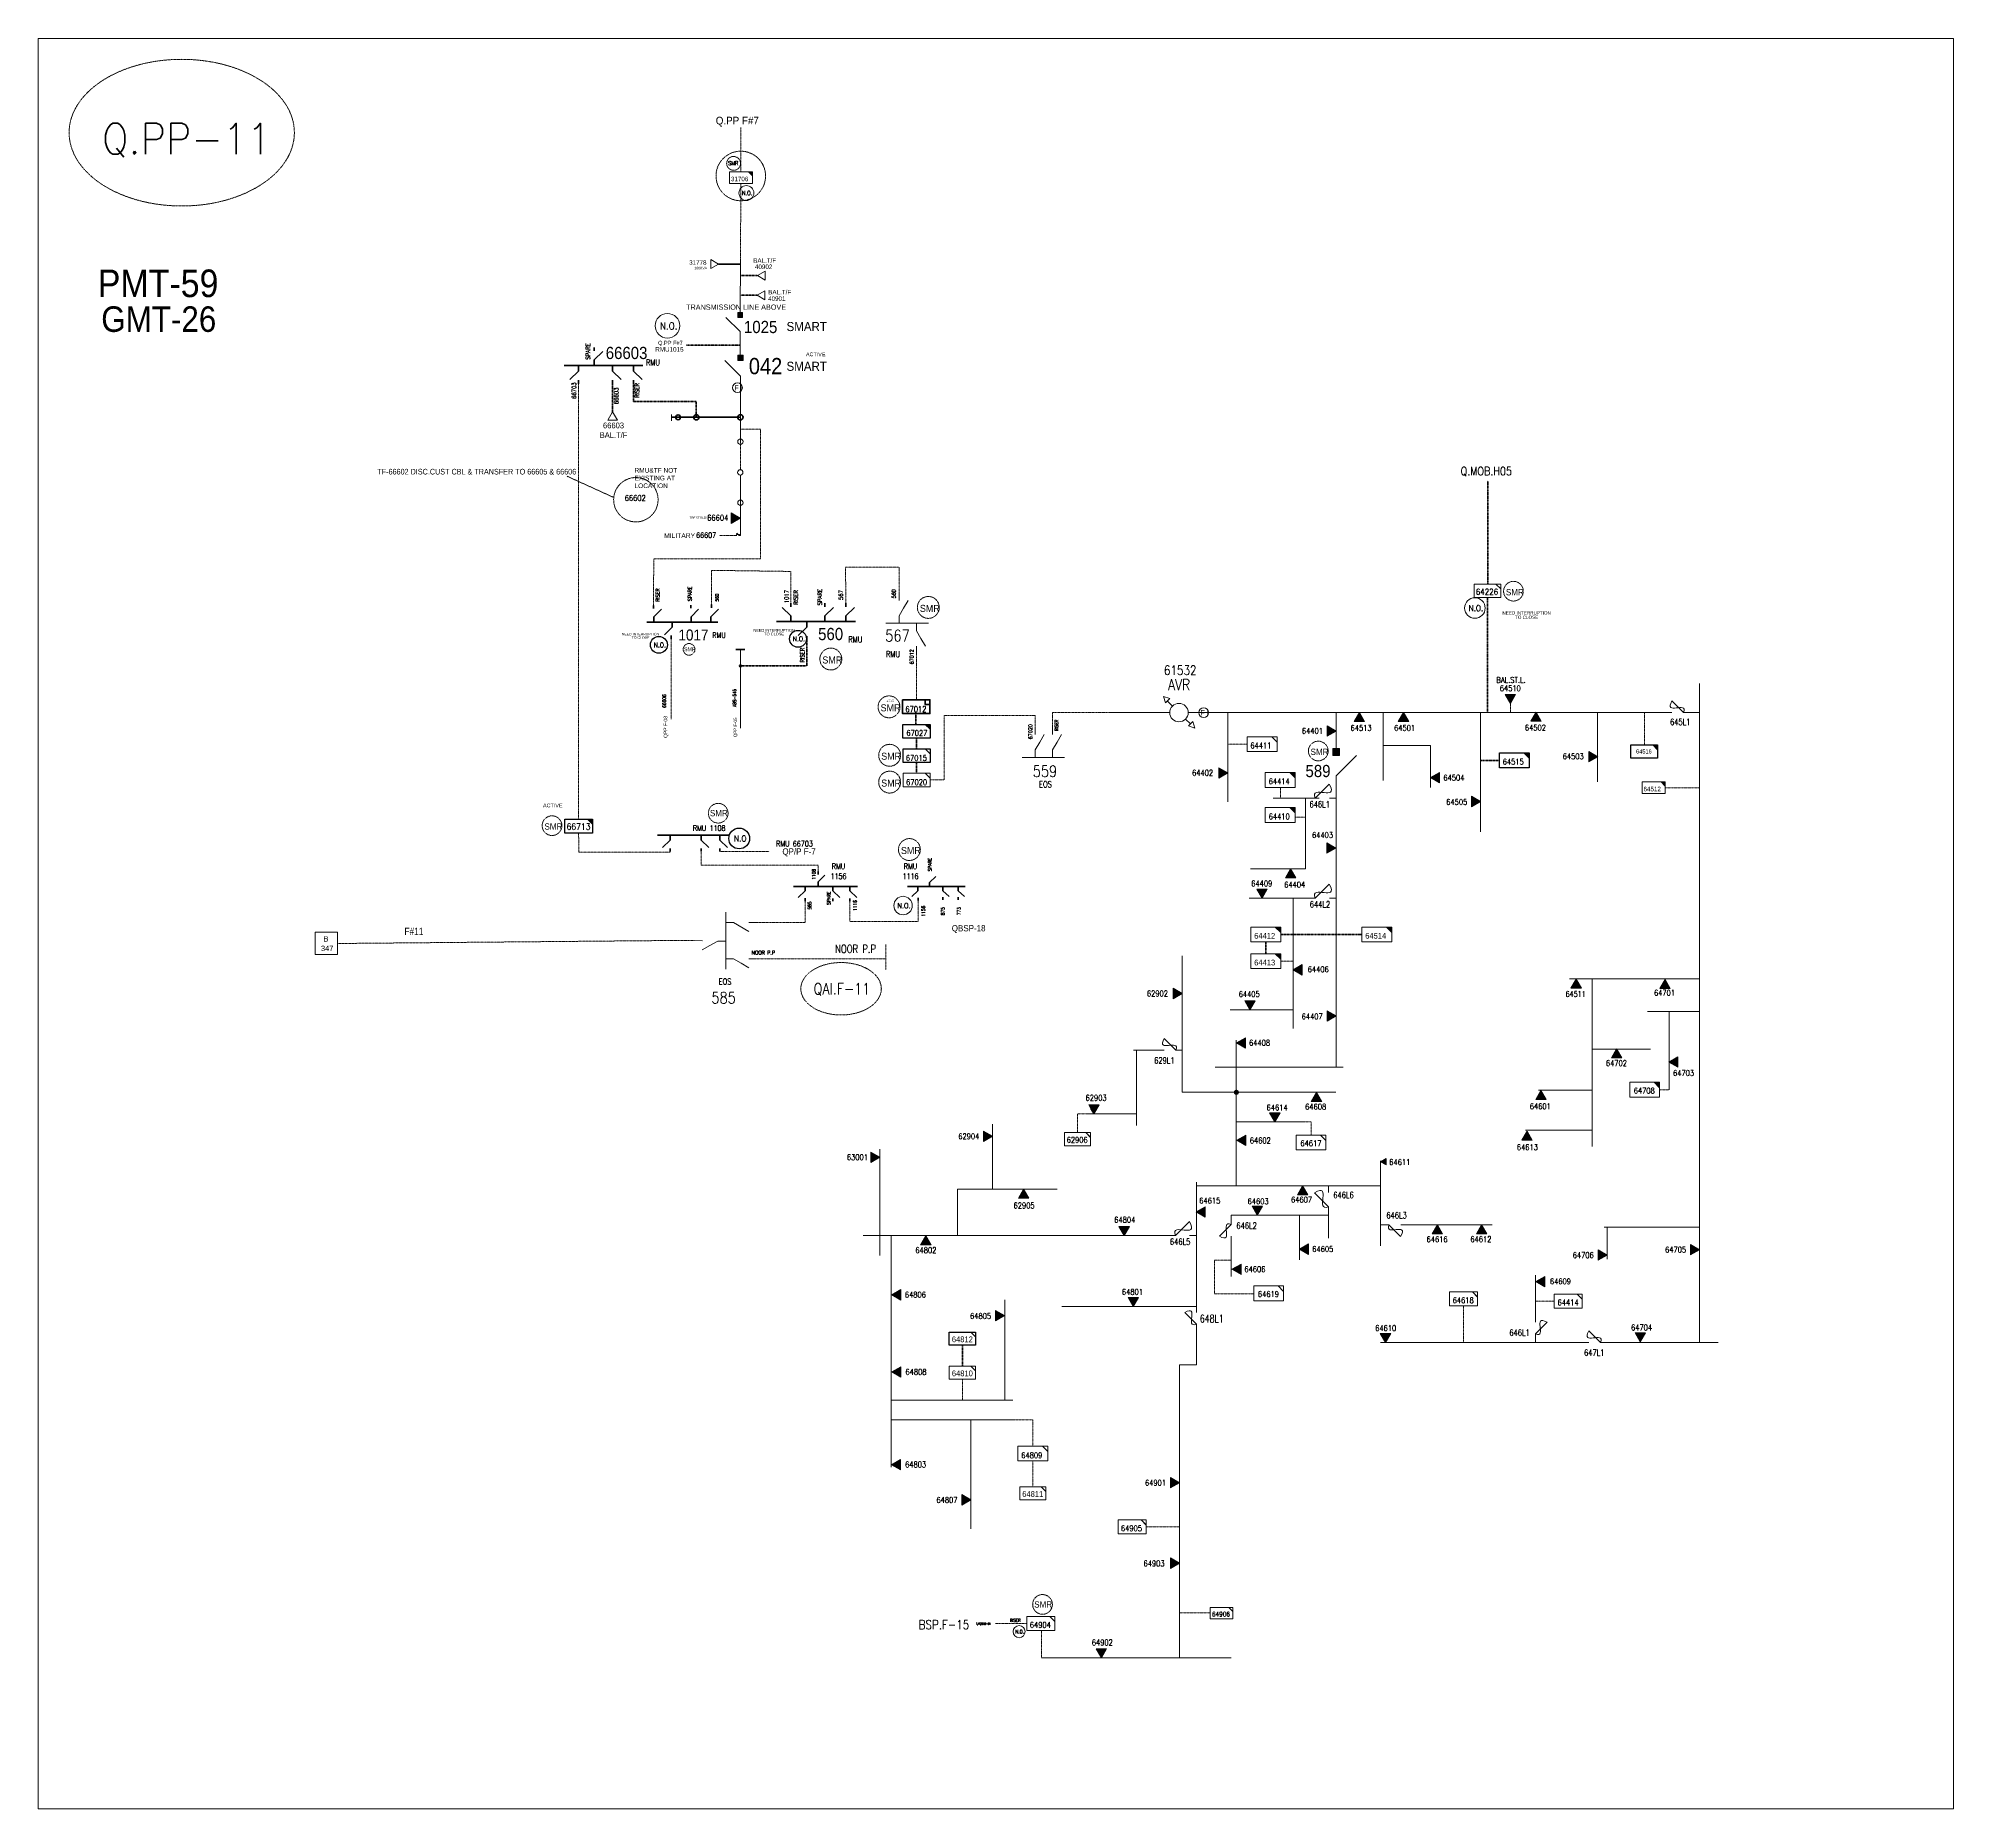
# Model space of a CAD drawing. Header units: metres. Extents: x 65984 to 144644, y -19036 to 23726.
# Drawn here: x 93836 to 95406, y 1704 to 3155 of the extents above; entities that cross this region are included whole.
import ezdxf
from ezdxf.enums import TextEntityAlignment as Align

# ---------------------------------------------------------------- set-up
doc = ezdxf.new("R2010")
doc.units = ezdxf.units.M
doc.header["$MEASUREMENT"] = 0
doc.linetypes.add('DGN Style 3', pattern=[0.013877, 0, -0.013877])
doc.layers.get('0').update_dxf_attribs({"color": 95, "lineweight": 40})
for name, color, linetype, lineweight in [('ABS', 7, 'Continuous', 40), ('ABS NUMBER', 112, 'Continuous', 30), ('d_eos', 111, 'Continuous', 40), ('d_eos no', 121, 'Continuous', 40), ('d_tf', 1, 'Continuous', 40), ('d_tf no', 6, 'Continuous', 40), ('d_ug cable', 95, 'Continuous', 40), ('d_unit sub', 7, 'Continuous', 40), ('d_village name', 7, 'Continuous', 40), ('EARTH FAULT INDICATOR', 95, 'Continuous', 40), ('FDR  2  19', 172, 'Continuous', 40), ('fedr no', 95, 'Continuous', 40), ('GRID STATION  04', 7, 'Continuous', 40), ('HV TFMR', 30, 'Continuous', 0), ('Level 37', 7, 'Continuous', 0), ('O H MAIN FEEDER', 4, 'Continuous', 100), ('REGULATOR', 5, 'Continuous', 40), ('SW N O', 114, 'Continuous', 30)]:
    doc.layers.add(name, color=color, linetype=linetype, lineweight=lineweight)
doc.styles.add('NASKHF', font='naskhf.shx', dxfattribs={"height": 8})
doc.styles.get("Standard").update_dxf_attribs({"font": 'txt.shx'})
doc.styles.add('Style-Andalus', font='andlso.ttf')
doc.styles.add('Style-Arial', font='arial.ttf')
doc.styles.add('Style-ENGINEERING', font='ENGINEERING.shx')
doc.styles.add('Style-msdefault', font='msdefault.shx')
doc.styles.add('Style-simplex', font='simplex.shx')
doc.styles.add('Style-STANDARD', font='STANDARD.shx')

# ---------------------------------------------------------------- blocks, each defined once
blk = doc.blocks.new('*U1063')
at = {"layer": 'd_eos', "color": 7, "linetype": 'Continuous', "lineweight": 13, "ltscale": 0.702598}
for p, q in [((0.6, 54.9), (0.6, -54.9)), ((-44.6, -0.1), (-59.3, 0.2)), ((0.6, 34.8), (15.2, 34.8)), ((15.2, 34.8), (44.6, 17.4)), ((44.6, 34.8), (59.3, 34.8)), ((-30.1, -9.1), (-45, -17.4)), ((-15.3, -0.7), (-30.1, -9.1)), ((-0.6, -1), (-15.3, -0.7)), ((0.6, -34.7), (15.2, -34.7)), ((15.2, -34.7), (29.9, -43.4)), ((44.6, -34.7), (59.3, -34.7)), ((29.9, -43.4), (44.6, -52.1))]:
    blk.add_line(p, q, dxfattribs=at)
blk = doc.blocks.new('TF_2_3')
at = {"layer": 'd_village name', "color": 0, "linetype": 'Continuous', "lineweight": -2, "ltscale": 500}
blk.add_line((3150, 2475), (4950, 675), dxfattribs=at)
blk.add_3dface([(-5050, 2475), (4950, 2475), (4950, -2525), (-5050, -2525)], dxfattribs=at)
blk = doc.blocks.new('*U1064')
at = {"layer": 'd_eos', "color": 7, "linetype": 'Continuous', "lineweight": 13, "ltscale": 0.702598}
for p, q in [((-15.8, 14.7), (-15.8, 29.4)), ((-15.8, -14.7), (-7.1, 0)), ((-7.1, 0), (1.6, 14.7)), ((17.5, 14.7), (17.5, 29.4)), ((17.5, -14.7), (26.2, 0)), ((26.2, 0), (34.9, 14.7)), ((-40.8, -29.4), (40.8, -29.4)), ((-15.8, -29.4), (-15.8, -14.7)), ((17.5, -29.4), (17.5, -14.7))]:
    blk.add_line(p, q, dxfattribs=at)
blk = doc.blocks.new('TRANS_2_2')
at = {"color": 0, "linetype": 'Continuous', "lineweight": -2, "ltscale": 500, "flags": 128}
blk.add_lwpolyline([(8668600, 4991700), (8668600, -5008300), (9500, -8300)], close=True, dxfattribs=at)
at = {"color": 0, "linetype": 'Continuous', "lineweight": -2, "ltscale": 500}
blk.add_solid([(8668600, 4991700), (8668600, -5008300), (9500, -8300)], dxfattribs=at)
blk = doc.blocks.new('FUSE01_1')
at = {"color": 0, "linetype": 'ByBlock', "lineweight": -2, "ltscale": 500}
blk.add_line((0, -8575), (0, -11275), dxfattribs=at)
at = {"color": 0, "linetype": 'ByBlock', "lineweight": -2, "ltscale": 500, "flags": 128}
blk.add_lwpolyline([(0, 25), (0, -2875), (-5600, -8475)], dxfattribs=at)
at = {"color": 0, "linetype": 'ByBlock', "lineweight": -2, "ltscale": 500}
blk.add_open_spline([(-5600, -8475), (1700, -12675), (-5800, -675), (0, -2875)], degree=3, dxfattribs=at)
blk = doc.blocks.new('EPP_1_2')
at = {"linetype": 'ByBlock', "lineweight": -2, "ltscale": 500}
blk.add_hatch(color=0, dxfattribs=at).paths.add_polyline_path([(-12, 2500010, 1), (-12, -2499990, 1)])
blk = doc.blocks.new('exist.us-1000kva_1_2')
at = {"layer": 'd_village name', "color": 0, "linetype": 'Continuous', "lineweight": -2, "ltscale": 500, "flags": 128}
blk.add_lwpolyline([(19997, 6459), (16400, 10000), (20000, 10000)], close=True, dxfattribs=at)
at = {"layer": 'd_village name', "color": 0, "linetype": 'Continuous', "lineweight": -2, "ltscale": 500, "extrusion": (0, 0, -1)}
blk.add_solid([(-19997, 6459), (-16400, 10000), (-20000, 10000)], dxfattribs=at)
at = {"layer": 'd_village name', "color": 0, "linetype": 'DGN Style 3', "lineweight": -2, "ltscale": 500, "xscale": 2, "yscale": 2}
blk.add_blockref('TF_2_3', (10100, 5050), dxfattribs=at)
blk = doc.blocks.new('ABS2_1_1')
at = {"color": 0, "linetype": 'ByBlock', "lineweight": -2, "ltscale": 500}
for q in [(-29900, 43500), (0, 0)]:
    blk.add_line((0, 13600), q, dxfattribs=at)
at = {"color": 0, "linetype": 'ByBlock', "lineweight": -2, "ltscale": 500, "flags": 128}
for points in [[(5000, 43600), (-5000, 43600), (-5000, 53600), (5000, 53600)], [(3791, 49653), (3791, 49653), (3791, 49653)]]:
    blk.add_lwpolyline(points, close=True, dxfattribs=at)
at = {"color": 0, "linetype": 'ByBlock', "lineweight": -2, "ltscale": 500}
for points in [[(5000, 43600), (-5000, 43600), (5000, 53600), (-5000, 53600)], [(3791, 49653), (3791, 49653), (3791, 49653)]]:
    blk.add_solid(points, dxfattribs=at)
blk = doc.blocks.new('TRANS_3_2')
at = {"color": 0, "linetype": 'Continuous', "lineweight": -2, "ltscale": 500, "flags": 128}
blk.add_lwpolyline([(8680235, 5017477), (8680235, -5017477), (0, 0)], close=True, dxfattribs=at)
at = {"color": 0, "linetype": 'Continuous', "lineweight": -2, "ltscale": 500}
blk.add_solid([(8680235, 5017477), (8680235, -5017477), (0, 0)], dxfattribs=at)
blk = doc.blocks.new('TRANS_4_2')
at = {"color": 0, "linetype": 'ByBlock', "lineweight": -2, "ltscale": 500, "flags": 128}
blk.add_lwpolyline([(8668600, 4991700), (8668600, -5008300), (9500, -8300)], close=True, dxfattribs=at)
at = {"color": 0, "linetype": 'ByBlock', "lineweight": -2, "ltscale": 500}
blk.add_solid([(8668600, 4991700), (8668600, -5008300), (9500, -8300)], dxfattribs=at)
blk = doc.blocks.new('TF_8')
at = {"color": 0, "linetype": 'ByBlock', "lineweight": -2}
blk.add_line((6.3, 4.95), (9.9, 1.35), dxfattribs=at)
blk.add_3dface([(-10.1, 4.95), (9.9, 4.95), (9.9, -5.05), (-10.1, -5.05)], dxfattribs=at)
blk = doc.blocks.new('exist.us-1000kva')
at = {"color": 0, "linetype": 'ByBlock', "lineweight": -2, "flags": 128}
blk.add_lwpolyline([(40, 12.9), (32.8, 20), (40, 20)], close=True, dxfattribs=at)
at = {"color": 0, "linetype": 'ByBlock', "lineweight": -2, "extrusion": (0, 0, -1)}
blk.add_solid([(-40, 12.9), (-32.8, 20), (-40, 20)], dxfattribs=at)
at = {"color": 0, "linetype": 'ByBlock', "lineweight": -2, "xscale": 2, "yscale": 2}
blk.add_blockref('TF_8', (20.2, 10.1), dxfattribs=at)
blk = doc.blocks.new('*U1006')
at = {"layer": 'EARTH FAULT INDICATOR', "color": 2, "linetype": 'Continuous', "lineweight": 13}
blk.add_circle((0, 0.1), 4, dxfattribs=at)
at = {"layer": 'EARTH FAULT INDICATOR', "color": 2, "lineweight": 13, "style": 'Style-Andalus', "width": 0.9}
blk.add_text('F I', height=4.23, dxfattribs=at).set_placement((-2.6, 2.1), align=Align.TOP_LEFT)
blk = doc.blocks.new('TF_1_3')
at = {"layer": 'd_village name', "color": 0, "linetype": 'Continuous', "lineweight": -2, "ltscale": 500}
blk.add_line((3150, 2475), (4950, 675), dxfattribs=at)
blk.add_3dface([(-5050, 2475), (4950, 2475), (4950, -2525), (-5050, -2525)], dxfattribs=at)
blk = doc.blocks.new('*U1384')
at = {"layer": 'SW N O', "color": 3, "ltscale": 0.426762}
blk.add_circle((0, 0), 16.8, dxfattribs=at)
at = {"layer": 'SW N O', "color": 3, "style": 'Style-STANDARD'}
blk.add_text('N.O.', height=9.6, dxfattribs=at).set_placement((1.7, -0.2), align=Align.MIDDLE_CENTER)
blk = doc.blocks.new('*U1149')
at = {"layer": 'SW N O', "color": 3, "lineweight": 13, "ltscale": 0.426762}
blk.add_circle((0, 0), 16.8, dxfattribs=at)
at = {"layer": 'SW N O', "color": 3, "lineweight": 13, "style": 'Style-STANDARD'}
blk.add_text('N.O.', height=9.6, dxfattribs=at).set_placement((1.7, -0.2), align=Align.MIDDLE_CENTER)
blk = doc.blocks.new('TF_2_2')
at = {"layer": 'd_village name', "color": 0, "linetype": 'Continuous', "lineweight": 30, "ltscale": 500}
blk.add_line((3150, 2475), (4950, 675), dxfattribs=at)
blk.add_3dface([(-5050, 2475), (4950, 2475), (4950, -2525), (-5050, -2525)], dxfattribs=at)
blk = doc.blocks.new('exist.us-1000kva_1_1')
at = {"layer": 'd_village name', "color": 0, "linetype": 'Continuous', "lineweight": 0, "ltscale": 500, "flags": 128}
blk.add_lwpolyline([(19997, 6459), (16400, 10000), (20000, 10000)], close=True, dxfattribs=at)
at = {"layer": 'd_village name', "color": 0, "linetype": 'Continuous', "lineweight": 0, "ltscale": 500, "extrusion": (0, 0, -1)}
blk.add_solid([(-19997, 6459), (-16400, 10000), (-20000, 10000)], dxfattribs=at)
at = {"layer": 'd_village name', "color": 0, "linetype": 'DGN Style 3', "lineweight": 106, "ltscale": 500, "xscale": 2, "yscale": 2}
blk.add_blockref('TF_2_2', (10100, 5050), dxfattribs=at)
blk = doc.blocks.new('TF3_3_1')
at = {"layer": 'd_village name', "color": 0, "linetype": 'Continuous', "lineweight": -2, "ltscale": 500}
for p, q in [((5650, 4500), (9150, 4500)), ((9150, 4500), (9150, 1000))]:
    blk.add_line(p, q, dxfattribs=at)
at = {"layer": 'd_village name', "color": 0, "linetype": 'Continuous', "lineweight": -2, "ltscale": 500, "flags": 128}
blk.add_lwpolyline([(9150, 1000), (5650, 1000), (5650, 4500)], dxfattribs=at)
at = {"layer": 'd_village name', "color": 0, "linetype": 'Continuous', "lineweight": -2, "ltscale": 500}
blk.add_3dface([(-10850, 4500), (9150, 4500), (9150, -5500), (-10850, -5500)], dxfattribs=at)
blk = doc.blocks.new('*U2557')
at = {"layer": 'REGULATOR', "color": 7, "linetype": 'Continuous', "lineweight": 13}
for p, q in [((24, 25.1), (13.4, 14.5)), ((-14.9, -13.7), (-25.5, -24.4))]:
    blk.add_line(p, q, dxfattribs=at)
at = {"layer": 'REGULATOR', "color": 7, "linetype": 'Continuous', "lineweight": 13, "flags": 128}
for points in [[(29.5, 20), (34.4, 34.3), (20.1, 29.6)], [(-29.6, -20), (-34.4, -34.3), (-20.1, -29.5)]]:
    blk.add_lwpolyline(points, close=True, dxfattribs=at)
at = {"layer": 'REGULATOR', "color": 7, "linetype": 'Continuous', "lineweight": 13}
blk.add_circle((-0.8, 0.4), 20, dxfattribs=at)
blk = doc.blocks.new('*U2560')
at = {"color": 214, "linetype": 'Continuous', "lineweight": 13, "flags": 128}
blk.add_lwpolyline([(18.3, 14.3), (28.6, 14.3), (28.6, 4)], close=True, dxfattribs=at)
at = {"color": 214, "linetype": 'Continuous', "lineweight": 13, "ltscale": 0.585929, "xscale": 0.005720000000000002, "yscale": 0.005720000000000002, "zscale": 0.006084002084081081}
blk.add_blockref('TF_1_3', (0.3, 0.2), dxfattribs=at)
blk = doc.blocks.new('*U2561')
at = {"color": 2, "linetype": 'Continuous', "lineweight": 13, "flags": 128}
blk.add_lwpolyline([(18.3, 14.3), (28.6, 14.3), (28.6, 4)], close=True, dxfattribs=at)
at = {"color": 2, "linetype": 'Continuous', "lineweight": 13, "ltscale": 0.585929, "xscale": 0.005720000000000002, "yscale": 0.005720000000000002, "zscale": 0.006084002084081081}
blk.add_blockref('TF_1_3', (0.3, 0.2), dxfattribs=at)
blk = doc.blocks.new('*U2562')
at = {"color": 214, "linetype": 'Continuous', "lineweight": 13, "ltscale": 0.601689, "flags": 128}
blk.add_lwpolyline([(25.7, 3.7), (16.4, 12.8), (25.7, 12.8)], close=True, dxfattribs=at)
at = {"color": 214, "linetype": 'Continuous', "lineweight": 13, "ltscale": 0.560388, "xscale": 0.005131051796615937, "yscale": 0.005131051796615937, "zscale": 0.005848276030993896}
blk.add_blockref('TF_1_3', (0.3, 0.1), dxfattribs=at)
blk = doc.blocks.new('TRA1_706')
at = {"layer": 'd_tf', "color": 214, "linetype": 'Continuous', "lineweight": 0, "ltscale": 0.000361655, "flags": 128}
blk.add_lwpolyline([(10, -17), (0, 0), (-10, -17)], close=True, dxfattribs=at)
blk = doc.blocks.new('TRA1_705')
at = {"layer": 'd_tf', "color": 214, "linetype": 'Continuous', "lineweight": 0, "ltscale": 0.000361655, "xscale": 1.000046566207836, "yscale": 1.000046566207836, "zscale": 1.000046566207836, "rotation": 180}
blk.add_blockref('TRA1_706', (0, 0), dxfattribs=at)
blk = doc.blocks.new('TRA1_1358')
at = {"layer": 'd_tf', "color": 214, "linetype": 'Continuous', "lineweight": 0, "ltscale": 0.000372147, "extrusion": (0, 0, -1), "flags": 128}
blk.add_lwpolyline([(-10.1, -17), (-0.1, 0), (9.9, -17)], close=True, dxfattribs=at)
blk = doc.blocks.new('TRA1_1357')
at = {"layer": 'd_tf', "color": 214, "linetype": 'Continuous', "lineweight": 0, "ltscale": 0.000372147, "xscale": 1.000046566207833, "yscale": 1.000046566207833, "zscale": 1.000046566207833, "rotation": 180}
blk.add_blockref('TRA1_1358', (0, 0), dxfattribs=at)
blk = doc.blocks.new('TF_1_1')
at = {"layer": 'd_village name', "color": 0, "linetype": 'Continuous', "lineweight": 30, "ltscale": 500}
blk.add_line((3150, 2475), (4950, 675), dxfattribs=at)
blk.add_3dface([(-5050, 2475), (4950, 2475), (4950, -2525), (-5050, -2525)], dxfattribs=at)
blk = doc.blocks.new('*U2238')
at = {"color": 214, "linetype": 'Continuous', "lineweight": 0, "ltscale": 0.601689, "flags": 128}
blk.add_lwpolyline([(25.7, 3.7), (16.4, 12.8), (25.7, 12.8)], close=True, dxfattribs=at)
at = {"color": 214, "linetype": 'Continuous', "lineweight": 30, "ltscale": 0.560388, "xscale": 0.005131051796615937, "yscale": 0.005131051796615937, "zscale": 0.005848276030993896}
blk.add_blockref('TF_1_1', (0.3, 0.1), dxfattribs=at)
blk = doc.blocks.new('*U3541')
at = {"layer": 'SW N O', "color": 3, "lineweight": 13, "ltscale": 0.426762}
blk.add_circle((0, 0), 16.8, dxfattribs=at)
at = {"layer": 'SW N O', "color": 3, "lineweight": 13, "style": 'Style-STANDARD'}
blk.add_text('N.O.', height=9.6, dxfattribs=at).set_placement((1.7, -0.2), align=Align.MIDDLE_CENTER)
blk = doc.blocks.new('*U3943')
at = {"layer": 'SW N O', "color": 3, "ltscale": 0.426762}
blk.add_circle((0, 0), 16.8, dxfattribs=at)
at = {"layer": 'SW N O', "color": 3, "style": 'Style-STANDARD'}
blk.add_text('N.O', height=9.6, dxfattribs=at).set_placement((1.7, -0.2), align=Align.MIDDLE_CENTER)
blk = doc.blocks.new('*U3964')
at = {"layer": 'SW N O', "color": 3, "lineweight": 13, "ltscale": 0.426762}
blk.add_circle((0, 0), 16.8, dxfattribs=at)
at = {"layer": 'SW N O', "color": 3, "lineweight": 13, "style": 'Style-STANDARD'}
blk.add_text('N.O.', height=9.6, dxfattribs=at).set_placement((1.7, -0.2), align=Align.MIDDLE_CENTER)
blk = doc.blocks.new('TF_1_4')
at = {"color": 0, "linetype": 'ByBlock', "lineweight": -2, "ltscale": 500}
blk.add_line((3150, 2475), (4950, 675), dxfattribs=at)
blk.add_3dface([(-5050, 2475), (4950, 2475), (4950, -2525), (-5050, -2525)], dxfattribs=at)
blk = doc.blocks.new('*U4040')
at = {"color": 2, "linetype": 'Continuous', "lineweight": 13, "ltscale": 0.426762, "flags": 128}
blk.add_lwpolyline([(25.7, 3.7), (16.4, 12.8), (25.7, 12.8)], close=True, dxfattribs=at)
at = {"color": 2, "linetype": 'Continuous', "lineweight": 13, "ltscale": 0.426762, "xscale": 0.005131051796615937, "yscale": 0.005131051796615937, "zscale": 0.006090799397692376}
blk.add_blockref('TF_1_4', (0.3, 0.1), dxfattribs=at)
blk = doc.blocks.new('*U3978')
at = {"layer": 'SW N O', "color": 3, "lineweight": 13, "ltscale": 0.426762}
blk.add_circle((0, 0), 16.8, dxfattribs=at)
at = {"layer": 'SW N O', "color": 3, "lineweight": 13, "style": 'Style-STANDARD'}
blk.add_text('N.O.', height=9.6, dxfattribs=at).set_placement((1.7, -0.2), align=Align.MIDDLE_CENTER)

msp = doc.modelspace()

# ---------------------------------------------------------------- linework, layer by layer
at = {"color": 214, "linetype": 'DGN Style 3', "lineweight": 13}
for p, q in [((94428.1, 2834.9), (94412, 2834.9)), ((94428.1, 2728.7), (94428.1, 2834.9)), ((94394.5, 2747.8), (94408.2, 2747.8)), ((94340.4, 2690.4), (94340.7, 2728.8)), ((94428.1, 2728.7), (94340.8, 2728.8)), ((94388.1, 2691.2), (94388.1, 2719.3)), ((94355, 2664.7), (94355, 2597.4)), ((95042.8, 2602.7), (95042.8, 2610.8)), ((94811.1, 2576.8), (94827.2, 2576.8)), ((94854.3, 2532.7), (94854.3, 2541.2)), ((94866.3, 2516.9), (94874.9, 2516.9)), ((94379.4, 2488.4), (94379.4, 2477.7)), ((94395, 2488.8), (94435.3, 2488.8)), ((94475.3, 2477.7), (94379.4, 2477.7)), ((94475.4, 2470.1), (94475.4, 2477.7)), ((94464.9, 2430.6), (94464.9, 2450.6)), ((94501.4, 2431.4), (94501.4, 2449.4)), ((94557.5, 2431.4), (94557.5, 2448.9)), ((94424.4, 2430.5), (94464.9, 2430.6)), ((94557.5, 2431.4), (94501.4, 2431.5)), ((94530.8, 2391.8), (94530.8, 2412.5)), ((94424.9, 2400.9), (94530.8, 2400.9)), ((94854.5, 2398.9), (94864.7, 2398.9)), ((95172.9, 2293.5), (95165, 2293.5)), ((94800.2, 2126.1), (94832.3, 2126.1)), ((95063.3, 2120.2), (95078.7, 2120.2)), ((95004.3, 2116.3), (95004.3, 2086.3))]:
    msp.add_line(p, q, dxfattribs=at)
at = {"color": 214, "linetype": 'DGN Style 3', "lineweight": 140}
for p, q in [((95024.3, 2792.7), (95024.3, 2707.8)), ((95024, 2697.1), (95024, 2602.7)), ((94555.6, 2601.9), (94555.6, 2593)), ((94556.1, 2581.8), (94556.1, 2572.9)), ((94556.1, 2561.9), (94556.1, 2553)), ((95018.4, 2563.5), (95033.8, 2563.5)), ((94854.5, 2420.9), (94921.1, 2420.9)), ((94842.3, 2405), (94842.3, 2414.7))]:
    msp.add_line(p, q, dxfattribs=at)
at = {"color": 214, "linetype": 'Continuous', "lineweight": 13, "ltscale": 0.426762}
for p, q in [((94811.1, 2602.7), (94811.1, 2529.6)), ((94938.5, 2602.7), (94938.5, 2547.1)), ((95018.4, 2602.7), (95018.4, 2504.9)), ((95114.1, 2602.7), (95114.1, 2546)), ((95197.8, 2602.7), (95197.8, 2086.3)), ((94886.1, 2532.5), (94848.3, 2532.5)), ((94828.8, 2450.5), (94879.1, 2450.5)), ((94864.7, 2450.5), (94864.7, 2343.8)), ((95091.3, 2384.3), (95197.8, 2384.3)), ((95109.7, 2384.3), (95109.7, 2246.9)), ((94864.7, 2358.9), (94813.1, 2358.9)), ((95197.8, 2357.7), (95155.3, 2357.7)), ((95172.8, 2357.7), (95172.9, 2293.5)), ((94754.4, 2326), (94733.8, 2326)), ((94736.4, 2326), (94736.4, 2264.3)), ((94773.7, 2326), (94770.6, 2326)), ((94818.1, 2311.9), (94818.1, 2334.1)), ((95109.7, 2326.9), (95157.5, 2326.9)), ((94905.8, 2311.9), (94800.8, 2311.9)), ((94818.1, 2311.9), (94818.1, 2214.6)), ((95109.7, 2293.3), (95065.9, 2293.3)), ((94736.4, 2273.7), (94696.5, 2273.7)), ((94818.1, 2267.1), (94872.8, 2267.1)), ((95109.7, 2260.5), (95055.3, 2260.5)), ((94526, 2157.6), (94526, 2244.7)), ((94936.4, 2235.1), (94936.4, 2165.5)), ((94785.4, 2217.8), (94785.4, 2115.7)), ((94785.4, 2214.7), (94893.7, 2214.7)), ((94893.7, 2214.7), (94936.4, 2214.7)), ((94589.7, 2212.1), (94589.7, 2174.2)), ((94869.9, 2190.6), (94869.9, 2154.2)), ((94893.7, 2196.6), (94893.7, 2171.9)), ((94936.4, 2182.7), (94940.9, 2182.7)), ((94954.8, 2182.7), (95027.8, 2182.7)), ((94762.2, 2173.9), (94512.2, 2173.9)), ((94535.2, 2173.9), (94535.2, 1984)), ((95197.8, 2180.9), (95119.6, 2180.9)), ((95122.1, 2180.9), (95122.1, 2154.6)), ((95063.3, 2106.8), (95063.3, 2141.5)), ((94628.3, 2039), (94628.3, 2121.3)), ((94675.2, 2115.7), (94785.4, 2115.7)), ((94785.4, 2098.5), (94785.4, 2068)), ((95063.3, 2086.3), (95063.3, 2090.7)), ((95103.6, 2086.3), (94936.2, 2086.3)), ((95197.8, 2086.3), (95120.3, 2086.3)), ((95197.8, 2086.3), (95213.1, 2086.3)), ((94535.2, 2039), (94635.1, 2039)), ((94535.6, 2023), (94636.3, 2023)), ((94600.5, 2023), (94600.5, 1933.7)), ((94771.7, 1827.9), (94658.4, 1827.9)), ((94771.7, 1827.9), (94813.9, 1827.9))]:
    msp.add_line(p, q, dxfattribs=at)
at = {"color": 214, "linetype": 'DGN Style 3', "lineweight": 13, "flags": 128}
for points in [[(94278.9, 2515.3), (94278.9, 2515.3), (94278.9, 2872.3)], [(94411.7, 2824.8), (94411.7, 2801.7)], [(94453, 2692.8), (94453, 2718.4), (94388.1, 2719.3)], [(94498.2, 2692.3), (94498.2, 2692.3), (94497.8, 2722), (94541.7, 2722), (94541.7, 2700.9)], [(94555.9, 2650.8), (94555.9, 2613.1)], [(94653.3, 2590.9), (94653.3, 2600.4), (94578.6, 2600.4), (94578.6, 2547.5), (94567.1, 2547.5)], [(94715.5, 2602.7), (94715.5, 2602.7), (94667.5, 2602.7), (94667.5, 2590.9)], [(94279.1, 2503.9), (94279.2, 2488.4), (94279.2, 2488.4)], [(94354, 2488.4), (94279.2, 2488.4), (94279.2, 2488.4)], [(94374.3, 2415.8), (94374.3, 2415.8), (94347.5, 2415.8), (94347.5, 2415.8), (94082.3, 2413.4)], [(94872.8, 2267.1), (94879.4, 2267.1), (94879.4, 2256.3)], [(94800.2, 2126.1), (94800.2, 2153.7), (94813.9, 2153.7)], [(94636.3, 2023), (94651.3, 2023), (94651.3, 2001.4)]]:
    msp.add_lwpolyline(points, dxfattribs=at)
at = {"color": 214, "linetype": 'DGN Style 3', "lineweight": 140, "flags": 128}
for points in [[(94324.1, 2872.3), (94324.1, 2857.6), (94375.5, 2857.6), (94375.5, 2844.8)], [(94466, 2662.4), (94466, 2640.9), (94411.7, 2640.9)]]:
    msp.add_lwpolyline(points, dxfattribs=at)
at = {"color": 214, "linetype": 'Continuous', "lineweight": 13, "ltscale": 0.426762, "flags": 128}
for points in [[(95188.6, 2602.7), (95197.8, 2602.7), (95197.8, 2626.5)], [(94900, 2602.7), (94900, 2570.3)], [(94938.5, 2575.7), (94977.2, 2575.7), (94977.2, 2541.2)], [(94900, 2548.8), (94900, 2311.9)], [(94874.9, 2532.5), (94874.9, 2474.6), (94829.8, 2474.6)], [(94899.8, 2291.4), (94773.7, 2291.4), (94773.7, 2403.4)], [(94618.2, 2212.1), (94618.2, 2265.3)], [(94589.7, 2212.1), (94671.3, 2212.1)], [(94893.7, 2190.6), (94813.9, 2190.6), (94813.9, 2186.9)], [(94813.9, 2170.1), (94813.9, 2140.3)], [(94785.4, 2068), (94771.7, 2068), (94771.7, 1827.9)]]:
    msp.add_lwpolyline(points, dxfattribs=at)
at = {"layer": 'd_eos', "color": 2, "linetype": 'Continuous', "lineweight": 211, "ltscale": 0.638341}
for p, q in [((94291.9, 2899.3), (94291.9, 2902.1)), ((94291.9, 2891.8), (94298.9, 2898.6)), ((94278.9, 2875.1), (94278.9, 2872.3)), ((94306.9, 2875.1), (94306.9, 2872.3)), ((94324.1, 2875.1), (94324.1, 2872.3)), ((94453, 2682), (94446, 2688.8)), ((94453, 2689.4), (94453, 2692.3)), ((94481, 2689.4), (94481, 2692.3)), ((94481, 2682), (94488, 2688.8)), ((94498.2, 2689.4), (94498.2, 2692.3)), ((94498.2, 2682), (94505.2, 2688.8)), ((94506, 2677.3), (94441.3, 2677.4)), ((94453, 2677.4), (94453, 2682)), ((94466, 2672.7), (94459, 2665.9)), ((94466, 2677.3), (94466, 2672.7)), ((94481, 2677.3), (94481, 2682)), ((94498.2, 2677.3), (94498.2, 2682)), ((94466, 2665.3), (94466, 2662.4))]:
    msp.add_line(p, q, dxfattribs=at)
at = {"layer": 'd_eos', "color": 7, "linetype": 'Continuous', "lineweight": 211, "ltscale": 0.638341}
for p, q in [((94291.9, 2887.2), (94291.9, 2891.8)), ((94331.8, 2887.2), (94267.2, 2887.2)), ((94278.9, 2882.5), (94271.9, 2875.7)), ((94278.9, 2887.2), (94278.9, 2882.5)), ((94306.9, 2887.2), (94306.9, 2882.5)), ((94306.9, 2882.5), (94313.9, 2875.7)), ((94324.1, 2887.2), (94324.1, 2882.5)), ((94324.1, 2882.5), (94331.1, 2875.7))]:
    msp.add_line(p, q, dxfattribs=at)
at = {"layer": 'd_eos', "color": 2, "linetype": 'Continuous', "lineweight": 13, "ltscale": 0.702598}
for p, q in [((94541.7, 2694.7), (94541.7, 2700.9)), ((94541.7, 2682.1), (94545.4, 2688.4)), ((94545.4, 2688.4), (94549.1, 2694.7)), ((94531, 2675.9), (94565.8, 2675.9)), ((94541.7, 2675.9), (94541.7, 2682.1)), ((94555.9, 2675.9), (94555.9, 2669.6)), ((94555.9, 2669.6), (94559.6, 2663.3)), ((94555.9, 2657.1), (94555.9, 2650.8)), ((94559.6, 2663.3), (94563.3, 2657.1))]:
    msp.add_line(p, q, dxfattribs=at)
at = {"layer": 'd_eos', "color": 7, "linetype": 'Continuous', "lineweight": 211, "ltscale": 0.574507}
for p, q in [((94340.4, 2687.9), (94340.4, 2690.4)), ((94346.9, 2687.4), (94340.8, 2681.1)), ((94371, 2690.7), (94371, 2688.2)), ((94377.3, 2687.4), (94371.2, 2681.1)), ((94393.6, 2687.4), (94387.5, 2681.1)), ((94388.1, 2691.3), (94388.1, 2688.7)), ((94355.7, 2672.7), (94349.6, 2666.4)), ((94355, 2665.8), (94355, 2663.2))]:
    msp.add_line(p, q, dxfattribs=at)
at = {"layer": 'd_eos', "color": 2, "linetype": 'Continuous', "lineweight": 211, "ltscale": 0.574507}
for p, q in [((94335.1, 2676.9), (94393.3, 2676.9)), ((94340.8, 2676.9), (94340.8, 2681.1)), ((94355.7, 2672.7), (94355.7, 2676.9)), ((94371.2, 2676.9), (94371.2, 2681.1)), ((94387.5, 2676.9), (94387.5, 2681.1)), ((94401.9, 2502.3), (94343.7, 2502.3)), ((94354.2, 2498.1), (94347.9, 2492)), ((94354.2, 2502.3), (94354.2, 2498.1)), ((94379.4, 2502.3), (94379.4, 2498.1)), ((94379.4, 2498.1), (94385.7, 2492)), ((94394.9, 2502.3), (94394.9, 2498.1)), ((94394.9, 2498.1), (94401.2, 2492)), ((94354.2, 2491.4), (94354.2, 2488.9)), ((94379.4, 2491.4), (94379.4, 2488.9)), ((94394.9, 2491.4), (94394.9, 2488.9))]:
    msp.add_line(p, q, dxfattribs=at)
at = {"layer": 'd_eos', "color": 7, "linetype": 'Continuous', "lineweight": 211, "ltscale": 0.517056}
for p, q in [((94475.3, 2470), (94475.3, 2472.3)), ((94475.3, 2464), (94481, 2469.5)), ((94507.7, 2460.2), (94455.3, 2460.2)), ((94464.8, 2456.5), (94459.1, 2451)), ((94464.8, 2460.2), (94464.8, 2456.5)), ((94464.8, 2450.5), (94464.8, 2448.2)), ((94475.3, 2460.2), (94475.3, 2464)), ((94487.5, 2460.2), (94487.5, 2456.5)), ((94487.5, 2456.5), (94493.1, 2451)), ((94487.5, 2450.4), (94487.5, 2448.2)), ((94501.4, 2460.2), (94501.4, 2456.5)), ((94501.4, 2456.5), (94507.1, 2451)), ((94501.4, 2450.4), (94501.4, 2448.2))]:
    msp.add_line(p, q, dxfattribs=at)
at = {"layer": 'd_eos', "color": 2, "linetype": 'Continuous', "lineweight": 211, "ltscale": 0.465351}
for p, q in [((94566.7, 2463.5), (94571.8, 2468.4)), ((94595.8, 2460.1), (94548.7, 2460.1)), ((94557.2, 2456.7), (94552.1, 2451.8)), ((94557.2, 2460.1), (94557.2, 2456.7)), ((94557.5, 2450.8), (94557.5, 2448.7)), ((94566.7, 2460.1), (94566.7, 2463.5)), ((94577.6, 2460.1), (94577.6, 2456.7)), ((94577.6, 2456.7), (94582.7, 2451.8)), ((94577.6, 2451.3), (94577.6, 2449.2)), ((94590.2, 2460.1), (94590.2, 2456.7)), ((94590.2, 2456.7), (94595.3, 2451.8)), ((94590.2, 2451.3), (94590.2, 2449.2))]:
    msp.add_line(p, q, dxfattribs=at)
at = {"layer": 'd_ug cable', "color": 5, "linetype": 'DGN Style 3', "lineweight": 13}
msp.add_line((94412, 3045.9), (94412, 3082.2), dxfattribs=at)
at = {"layer": 'd_ug cable', "color": 214, "linetype": 'DGN Style 3', "lineweight": 13}
for p, q in [((94412.1, 3036.5), (94411.7, 2971.6)), ((95152.8, 2576.6), (95152.8, 2603.2)), ((95169.7, 2541.1), (95197.8, 2541.1)), ((94771.7, 1935.1), (94744.2, 1935.1)), ((94646.4, 1855.9), (94620.6, 1855.9)), ((94772, 1864.7), (94796.8, 1864.7)), ((94658.4, 1850.2), (94658.4, 1827.9))]:
    msp.add_line(p, q, dxfattribs=at)
at = {"layer": 'd_ug cable', "color": 214, "linetype": 'DGN Style 3', "lineweight": 100}
for p, q in [((94425.7, 2960.9), (94411.7, 2960.9)), ((94425.5, 2944.8), (94411.6, 2944.8)), ((94411.5, 2903.9), (94367.6, 2903.9))]:
    msp.add_line(p, q, dxfattribs=at)
at = {"layer": 'd_ug cable', "color": 6, "linetype": 'DGN Style 3', "lineweight": 13}
msp.add_line((94307.9, 2779), (94269.7, 2796.4), dxfattribs=at)
at = {"layer": 'd_ug cable', "color": 214, "linetype": 'DGN Style 3', "lineweight": 13, "flags": 128}
for points in [[(94696.5, 2273.7), (94687.9, 2273.7), (94687.9, 2258.4)], [(94593.7, 2056.2), (94593.7, 2039)], [(94651.3, 1989.2), (94651.3, 1968)]]:
    msp.add_lwpolyline(points, dxfattribs=at)
at = {"layer": 'd_ug cable', "color": 214, "linetype": 'DGN Style 3', "lineweight": 100, "flags": 128}
msp.add_lwpolyline([(94593.7, 2084.2), (94593.7, 2066.9)], dxfattribs=at)
at = {"layer": 'd_ug cable', "color": 5, "linetype": 'DGN Style 3', "lineweight": 13}
msp.add_circle((94412, 3042.6), 20.3, dxfattribs=at)
at = {"layer": 'd_ug cable', "color": 2, "linetype": 'DGN Style 3', "lineweight": 13}
for centre, radius in [((94406.1, 3052.9), 5.68), ((95045.3, 2702.2), 8.07), ((94565.7, 2688.9), 8.97), ((94369.6, 2654.5), 4.78), ((94485.8, 2646.6), 8.97), ((94533.5, 2607.4), 8.97), ((94534, 2567.7), 8.97), ((94885.3, 2571.2), 8.07), ((94534, 2545.7), 8.97), ((94393.5, 2520.2), 8.07), ((94257.3, 2510), 8.07), ((94550.2, 2490.4), 8.97), ((94659.3, 1871.6), 8.07)]:
    msp.add_circle(centre, radius, dxfattribs=at)
at = {"layer": 'd_ug cable', "color": 6, "linetype": 'DGN Style 3', "lineweight": 13}
msp.add_circle((94326, 2777.2), 18.2, dxfattribs=at)
at = {"layer": 'FDR  2  19', "color": 214, "linetype": 'DGN Style 3', "lineweight": 53}
msp.add_line((94306.9, 2849.3), (94306.9, 2872.3), dxfattribs=at)
at = {"layer": 'fedr no', "color": 82, "linetype": 'DGN Style 3', "lineweight": 13, "true_color": 0x1dc70e}
for centre, major_axis in [((93953.8, 3078.1), (92.3, 0)), ((94494.2, 2376.3), (33, 0))]:
    msp.add_ellipse(centre, major_axis=major_axis, ratio=0.651175, dxfattribs=at)
at = {"layer": 'GRID STATION  04', "color": 214, "linetype": 'Continuous', "lineweight": 13, "ltscale": 0.588932, "flags": 128}
msp.add_lwpolyline([(94081.5, 2422.8), (94063.2, 2422.8), (94063.2, 2404.5), (94081.5, 2404.5)], close=True, dxfattribs=at)
at = {"layer": 'O H MAIN FEEDER', "color": 214, "lineweight": 211, "ltscale": 0.426762}
for p, q in [((94411.7, 2970.3), (94393.6, 2970.3)), ((94411.7, 2844.8), (94355.2, 2844.8))]:
    msp.add_line(p, q, dxfattribs=at)
at = {"layer": 'O H MAIN FEEDER', "color": 214, "lineweight": 13, "ltscale": 30}
for p, q in [((94411.7, 2974), (94411.5, 2930.6)), ((94411.7, 2861.8), (94411.7, 2872.8))]:
    msp.add_line(p, q, dxfattribs=at)
at = {"layer": 'O H MAIN FEEDER', "color": 214, "lineweight": 13, "ltscale": 27}
msp.add_line((94411.5, 2909.6), (94411.5, 2895.8), dxfattribs=at)
at = {"layer": 'O H MAIN FEEDER', "color": 214, "lineweight": 13, "ltscale": 24.3}
msp.add_line((94355.1, 2847.1), (94355.1, 2841.8), dxfattribs=at)
at = {"layer": 'O H MAIN FEEDER', "color": 94, "lineweight": 211, "ltscale": 0.426762}
msp.add_line((94407.9, 2654.4), (94415.4, 2654.4), dxfattribs=at)
at = {"layer": 'O H MAIN FEEDER', "color": 140, "lineweight": 13, "ltscale": 0.498271, "flags": 128}
msp.add_lwpolyline([(93836.2, 1704.1), (93836.2, 3155.4), (95406.1, 3155.4), (95406.1, 1704.1)], close=True, dxfattribs=at)
at = {"layer": 'O H MAIN FEEDER', "color": 214, "lineweight": 13, "ltscale": 0.426762, "flags": 128}
for points in [[(94411.7, 2861.8), (94411.7, 2824.8)], [(94411.7, 2797.4), (94411.7, 2747.8)], [(94763.4, 2602.7), (94715.5, 2602.7)], [(94787.4, 2602.7), (94778.4, 2602.7)], [(94787.4, 2602.7), (95172.4, 2602.7)]]:
    msp.add_lwpolyline(points, dxfattribs=at)
at = {"layer": 'O H MAIN FEEDER', "color": 94, "lineweight": 13, "ltscale": 0.426762, "flags": 128}
msp.add_lwpolyline([(94411.7, 2590), (94411.7, 2590), (94411.7, 2654.4)], dxfattribs=at)
at = {"layer": 'O H MAIN FEEDER', "color": 214, "lineweight": 211, "ltscale": 0.384086}
msp.add_circle((94360.6, 2844.7), 1.99, dxfattribs=at)
at = {"layer": 'O H MAIN FEEDER', "color": 214, "lineweight": 211, "ltscale": 0.426762}
for centre, radius in [((94375.5, 2844.8), 2.21), ((94411.7, 2844.8), 2.21), ((94411.7, 2640.9), 0.787)]:
    msp.add_circle(centre, radius, dxfattribs=at)
at = {"layer": 'O H MAIN FEEDER', "color": 214, "lineweight": 13, "ltscale": 0.426762}
for centre in [(94411.7, 2844.9), (94411.7, 2824.8), (94411.6, 2799.6), (94411.7, 2774.7)]:
    msp.add_circle(centre, 2.21, dxfattribs=at)

# ---------------------------------------------------------------- block references
at = {"color": 7, "linetype": 'Continuous', "lineweight": 13, "ltscale": 0.153079, "xscale": 0.0003467335680240936, "yscale": 0.0003467335680240936, "zscale": 0.001536344159963655, "rotation": 270}
msp.add_blockref('FUSE01_1', (94411.8, 2747.8), dxfattribs=at)
at = {"color": 2, "linetype": 'Continuous', "lineweight": 13, "ltscale": 0.426762, "xscale": 0.4220229966872763, "yscale": 0.4220229966872763, "zscale": 0.4220229966872763}
msp.add_blockref('*U4040', (95024, 2702.5), dxfattribs=at)
at = {"color": 2, "linetype": 'Continuous', "lineweight": 40, "ltscale": 0.577359, "xscale": 0.001121518534852075, "yscale": 0.001121518534852075, "zscale": 0.001220227624376638, "rotation": 359.9999999999999}
msp.add_blockref('TF3_3_1', (94556.8, 2608.1), dxfattribs=at)
at = {"color": 7, "linetype": 'Continuous', "lineweight": 13, "ltscale": 0.426762}
for p, xscale, yscale, zscale, rotation in [((95189.7, 2602.7), 0.001707049066626284, 0.001707049066626284, 0.001707049066626284, 270), ((94876.9, 2450.5), 0.00204845887995154, -0.00204845887995154, 0.00204845887995154, 270.0000000000001), ((94762.3, 2173.9), 0.00204845887995154, -0.00204845887995154, 0.00204845887995154, 270.0000000000001), ((95063.3, 2088.4), 0.001707049066626284, 0.001707049066626284, 0.001707049066626284, 180), ((95121.6, 2086.3), 0.001707049066626284, 0.001707049066626284, 0.001707049066626284, 270)]:
    msp.add_blockref('FUSE01_1', p, dxfattribs=dict(at, xscale=xscale, yscale=yscale, zscale=zscale, rotation=rotation))
at = {"color": 214, "linetype": 'DGN Style 3', "lineweight": 106, "ltscale": 0.577314, "xscale": 0.001119264121340778, "yscale": 0.001119264121340778, "zscale": 0.001220540082637794, "rotation": 359.9999999999999}
msp.add_blockref('exist.us-1000kva_1_1', (94544.9, 2581.8), dxfattribs=at)
at = {"color": 214, "linetype": 'Continuous', "lineweight": 13, "ltscale": 0.61027, "xscale": 0.002441080165275587, "yscale": 0.002441080165275587, "zscale": 0.002441080165275587}
for p in [(94839.5, 2576.9), (94879.5, 2250.3), (94844.7, 2126.6)]:
    msp.add_blockref('TF_1_3', p, dxfattribs=at)
at = {"color": 214, "linetype": 'DGN Style 3', "lineweight": 106, "ltscale": 0.549243, "xscale": 0.001098486074374014, "yscale": 0.001098486074374014, "zscale": 0.001098486074374014, "rotation": 359.9999999999999}
msp.add_blockref('exist.us-1000kva_1_1', (95141.5, 2565.2), dxfattribs=at)
at = {"color": 2, "linetype": 'DGN Style 3', "lineweight": 106, "ltscale": 0.569647, "xscale": 0.00219941988647052, "yscale": 0.00219941988647052, "zscale": 0.002441080165275587, "rotation": 359.9999999999999}
msp.add_blockref('TF_2_2', (94556.2, 2567.4), dxfattribs=at)
at = {"color": 214, "linetype": 'DGN Style 3', "lineweight": 106, "ltscale": 0.61027, "xscale": 0.001220540082637794, "yscale": 0.001220540082637794, "zscale": 0.001220540082637794, "rotation": 359.9999999999999}
msp.add_blockref('exist.us-1000kva_1_1', (95033.8, 2557.4), dxfattribs=at)
at = {"color": 2, "linetype": 'DGN Style 3', "lineweight": 13, "ltscale": 0.569647, "xscale": 0.00219941988647052, "yscale": 0.00219941988647052, "zscale": 0.002441080165275587, "rotation": 359.9999999999999}
msp.add_blockref('TF_2_3', (94556.2, 2547.5), dxfattribs=at)
at = {"color": 214, "linetype": 'DGN Style 3', "lineweight": 13, "ltscale": 0.61027, "rotation": 359.9999999999999}
for name, p, xscale, yscale, zscale in [('exist.us-1000kva_1_2', (94841.9, 2541.3), 0.001220540082637794, 0.001220540082637794, 0.001220540082637794), ('exist.us-1000kva_1_2', (94841.9, 2512.6), 0.001220540082637794, 0.001220540082637794, 0.001220540082637794), ('exist.us-1000kva_1_2', (94830.1, 2414.7), 0.001220540082637794, 0.001220540082637794, 0.001220540082637794), ('exist.us-1000kva_1_2', (94921.1, 2414.7), 0.001220540082637794, 0.001220540082637794, 0.001220540082637794), ('exist.us-1000kva_1_2', (94830.1, 2392.8), 0.001220540082637794, 0.001220540082637794, 0.001220540082637794), ('exist.us-1000kva_1_2', (95140.6, 2287.4), 0.001220540082637794, 0.001220540082637794, 0.001220540082637794), ('TF_2_3', (94651.5, 1995.4), 0.002441080165275587, 0.002441080165275587, 0.002441080165275587)]:
    msp.add_blockref(name, p, dxfattribs=dict(at, xscale=xscale, yscale=yscale, zscale=zscale))
at = {"color": 214, "linetype": 'Continuous', "lineweight": 13, "ltscale": 0.426762}
for p, xscale, yscale, zscale, rotation in [((94876.9, 2532.5), 0.00204845887995154, -0.00204845887995154, 0.00204845887995154, 270.0000000000001), ((94773.6, 2326), 0.001707049066626284, 0.001707049066626284, 0.001707049066626284, 270), ((94938.3, 2182.7), 0.001707049066626284, 0.001707049066626284, 0.001707049066626284, 90)]:
    msp.add_blockref('FUSE01_1', p, dxfattribs=dict(at, xscale=xscale, yscale=yscale, zscale=zscale, rotation=rotation))
at = {"color": 2, "linetype": 'DGN Style 3', "lineweight": 106, "ltscale": 0.561289, "xscale": 0.001128624875781794, "yscale": 0.001128624875781794, "zscale": 0.001098486074374014, "rotation": 359.9999999999999}
msp.add_blockref('exist.us-1000kva_1_1', (94267.8, 2503.9), dxfattribs=at)
at = {"color": 214, "linetype": 'Continuous', "lineweight": 13, "ltscale": 0.426762}
for name, p, xscale, yscale, zscale in [('EPP_1_2', (94818.2, 2291.4), 8.535245333131417e-07, 8.535245333131417e-07, 8.535245333131417e-07), ('FUSE01_1', (94893.7, 2191.7), 0.00204845887995154, -0.00204845887995154, 0.00204845887995154), ('FUSE01_1', (94813.9, 2188), 0.001707049066626284, 0.001707049066626284, 0.001707049066626284)]:
    msp.add_blockref(name, p, dxfattribs=dict(at, xscale=xscale, yscale=yscale, zscale=zscale))
at = {"color": 214, "linetype": 'Continuous', "lineweight": 13, "ltscale": 0.560388, "xscale": 0.417401667147495, "yscale": 0.417401667147495, "zscale": 0.417401667147495}
for p in [(94687.9, 2253), (94593.6, 2061.6), (94651.3, 1962.7)]:
    msp.add_blockref('*U2562', p, dxfattribs=at)
at = {"color": 214, "linetype": 'Continuous', "lineweight": 13}
for p, xscale, yscale, zscale in [((95004.3, 2122), 0.4012293440304244, 0.4012293440304244, 0.4012293440304244), ((95090.2, 2120.2), 0.4012293440304244, 0.4012293440304244, 0.4012293440304244), ((94732.7, 1935.1), 0.4012293440304244, 0.4012293440304244, 0.4012293440304244), ((94806, 1864.5), 0.3249957686646438, 0.3249957686646438, 0.3249957686646438)]:
    msp.add_blockref('*U2560', p, dxfattribs=dict(at, xscale=xscale, yscale=yscale, zscale=zscale))
at = {"color": 7, "linetype": 'Continuous', "lineweight": 13, "ltscale": 0.426762, "xscale": 0.001707049066626284, "yscale": -0.001707049066626284, "zscale": 0.001707049066626284}
msp.add_blockref('FUSE01_1', (94785.4, 2096.4), dxfattribs=at)
at = {"color": 214, "linetype": 'Continuous', "lineweight": 30, "ltscale": 0.560388, "xscale": 0.417401667147495, "yscale": 0.417401667147495, "zscale": 0.417401667147495}
msp.add_blockref('*U2238', (94593.6, 2089.5), dxfattribs=at)
at = {"color": 2, "linetype": 'Continuous', "lineweight": 13, "xscale": 0.4012293440304244, "yscale": 0.4012293440304244, "zscale": 0.4012293440304244}
msp.add_blockref('*U2561', (94657.9, 1855.9), dxfattribs=at)
at = {"layer": 'ABS', "color": 2, "linetype": 'Continuous', "lineweight": 13, "ltscale": 0.636391, "xscale": 0.0003894877875773025, "yscale": 0.0003894877875773025, "zscale": 0.0003312301748806258, "rotation": 359.9999999999998}
msp.add_blockref('ABS2_1_1', (94411.5, 2909.7), dxfattribs=at)
at = {"layer": 'ABS', "color": 2, "linetype": 'Continuous', "lineweight": 13, "ltscale": 0.707101, "xscale": 0.0004327642084192249, "yscale": 0.0004327642084192249, "zscale": 0.0003680335276451397, "rotation": 359.9999999999998}
msp.add_blockref('ABS2_1_1', (94411.8, 2872.5), dxfattribs=at)
at = {"layer": 'ABS', "color": 2, "linetype": 'Continuous', "lineweight": 13, "ltscale": 0.829472, "xscale": 0.000555747191877611, "yscale": -0.0005557471918776113, "zscale": 0.0003680335276451397, "rotation": 180.0000000000003}
msp.add_blockref('ABS2_1_1', (94900, 2543.4), dxfattribs=at)
at = {"layer": 'd_eos', "color": 7, "linetype": 'Continuous', "lineweight": 13, "ltscale": 0.702598, "xscale": 0.4267622666565712, "yscale": 0.4267622666565712, "zscale": 0.4267622666565712}
for name, p in [('*U1064', (94660, 2578.4)), ('*U1063', (94399.6, 2415.7))]:
    msp.add_blockref(name, p, dxfattribs=at)
at = {"layer": 'd_tf', "color": 214, "linetype": 'Continuous', "lineweight": 0, "ltscale": 0.000372147, "extrusion": (0, 0, -1), "xscale": 0.37, "yscale": 0.37, "zscale": 0.37}
for p, rotation in [((-94393.7, 2970.3), 270.0000000000001), ((-94425.7, 2961), 90.00000000000006), ((-94425.5, 2944.8), 90.00000000000006)]:
    msp.add_blockref('TRA1_1357', p, dxfattribs=dict(at, rotation=rotation))
at = {"layer": 'd_tf', "color": 214, "linetype": 'Continuous', "lineweight": 0, "ltscale": 0.000361655, "xscale": 0.4, "yscale": 0.4, "zscale": 0.4, "rotation": 180}
msp.add_blockref('TRA1_705', (94306.9, 2849.3), dxfattribs=at)
at = {"layer": 'd_tf', "color": 214, "linetype": 'Continuous', "lineweight": 13, "ltscale": 0.426762}
for name, p, xscale, yscale, zscale, rotation in [('TRANS_3_2', (94411.6, 2762.1), 8.505515773325582e-07, 8.505515773325582e-07, 8.505515773325582e-07, 180), ('TRANS_2_2', (95042.8, 2610.1), 8.535245333131417e-07, 8.535245333131417e-07, 8.535245333131417e-07, 89.99999999999997), ('TRANS_2_2', (94900, 2587.5), 8.535245333131417e-07, 8.535245333131417e-07, 8.535245333131417e-07, 180), ('TRANS_2_2', (94919, 2602.7), 8.535245333131417e-07, 8.535245333131417e-07, 8.535245333131417e-07, 270), ('TRANS_2_2', (94955.2, 2602.7), 8.535245333131417e-07, 8.535245333131417e-07, 8.535245333131417e-07, 270), ('TRANS_2_2', (95063.8, 2603), 8.535245333131417e-07, 8.535245333131417e-07, 8.535245333131417e-07, 270), ('TRANS_2_2', (95114.4, 2566.5), 8.535245333131417e-07, 8.535245333131417e-07, 8.535245333131417e-07, 180), ('TRANS_3_2', (94811.1, 2553.2), 8.505515773325582e-07, 8.505515773325582e-07, 8.505515773325582e-07, 180), ('TRANS_2_2', (95018.4, 2529.8), 8.535245333131417e-07, 8.535245333131417e-07, 8.535245333131417e-07, 180), ('TRANS_2_2', (94899.7, 2491.6), 8.535245333131417e-07, 8.535245333131417e-07, 8.535245333131417e-07, 180), ('TRANS_2_2', (94862.7, 2474.6), 8.535245333131417e-07, 8.535245333131417e-07, 8.535245333131417e-07, 270), ('TRANS_2_2', (94839.2, 2450.5), 8.535245333131417e-07, 8.535245333131417e-07, 8.535245333131417e-07, 89.99999999999999), ('TRANS_2_2', (94773.7, 2372.4), 8.535245333131417e-07, 8.535245333131417e-07, 8.535245333131417e-07, 180), ('TRANS_2_2', (95169.6, 2384), 8.535245333131417e-07, 8.535245333131417e-07, 8.535245333131417e-07, 270), ('TRANS_2_2', (94829.3, 2358.9), 8.535245333131417e-07, 8.535245333131417e-07, 8.535245333131417e-07, 89.99999999999999), ('TRANS_2_2', (94900, 2354), 8.535245333131417e-07, 8.535245333131417e-07, 8.535245333131417e-07, 180), ('TRANS_2_2', (95129.8, 2327.1), 8.535245333131417e-07, 8.535245333131417e-07, 8.535245333131417e-07, 270), ('TRANS_2_2', (95067.8, 2292.8), 8.535245333131417e-07, 8.535245333131417e-07, 8.535245333131417e-07, 270), ('TRANS_2_2', (94701.4, 2273.7), 8.535245333131417e-07, 8.535245333131417e-07, 8.535245333131417e-07, 90), ('TRANS_2_2', (94701.3, 2273.7), 5.121147199878849e-07, 5.121147199878849e-07, 5.121147199878849e-07, 90), ('TRANS_2_2', (94883.9, 2291.4), 8.535245333131417e-07, 8.535245333131417e-07, 8.535245333131417e-07, 270), ('TRANS_2_2', (94849.7, 2267.1), 8.535245333131417e-07, 8.535245333131417e-07, 8.535245333131417e-07, 89.99999999999999), ('TRANS_2_2', (94618.2, 2255.4), 8.535245333131417e-07, 8.535245333131417e-07, 8.535245333131417e-07, 180), ('TRANS_2_2', (94818.6, 2252.1), 8.535245333131417e-07, 8.535245333131417e-07, 8.535245333131417e-07, 359.9999999999999), ('TRANS_2_2', (95056.5, 2259.7), 8.535245333131417e-07, 8.535245333131417e-07, 8.535245333131417e-07, 270), ('TRANS_2_2', (94526, 2238.1), 8.535245333131417e-07, 8.535245333131417e-07, 8.535245333131417e-07, 180), ('TRANS_2_2', (94872.5, 2214.7), 8.535245333131417e-07, 8.535245333131417e-07, 8.535245333131417e-07, 270), ('TRANS_2_2', (94643.8, 2212.1), 8.535245333131417e-07, 8.535245333131417e-07, 8.535245333131417e-07, 270.0000000000002), ('TRANS_2_2', (94835.3, 2190.6), 8.535245333131417e-07, 8.535245333131417e-07, 8.535245333131417e-07, 89.99999999999999), ('TRANS_2_2', (94785.1, 2193.3), 8.535245333131417e-07, 8.535245333131417e-07, 8.535245333131417e-07, 359.9999999999999), ('TRANS_2_2', (94983, 2182.7), 8.535245333131417e-07, 8.535245333131417e-07, 8.535245333131417e-07, 270), ('TRANS_2_2', (95019.2, 2182.7), 8.535245333131417e-07, 8.535245333131417e-07, 8.535245333131417e-07, 270), ('TRANS_2_2', (94563.7, 2173.9), 8.535245333131417e-07, 8.535245333131417e-07, 8.535245333131417e-07, 270.0000000000002), ('TRANS_2_2', (94726.2, 2174), 8.535245333131417e-07, 8.535245333131417e-07, 8.535245333131417e-07, 89.99999999999997), ('TRANS_2_2', (94869.9, 2162.8), 8.535245333131417e-07, 8.535245333131417e-07, 8.535245333131417e-07, 359.9999999999999), ('TRANS_2_2', (95197.8, 2162.4), 8.535245333131417e-07, 8.535245333131417e-07, 8.535245333131417e-07, 180), ('TRANS_2_2', (95122.2, 2158), 8.535245333131417e-07, 8.535245333131417e-07, 8.535245333131417e-07, 180), ('TRANS_2_2', (94814.6, 2146.4), 8.535245333131417e-07, 8.535245333131417e-07, 8.535245333131417e-07, 359.9999999999999), ('TRANS_2_2', (94733.7, 2115.8), 8.535245333131417e-07, 8.535245333131417e-07, 8.535245333131417e-07, 89.99999999999997), ('TRANS_2_2', (94628.1, 2108.4), 8.535245333131417e-07, 8.535245333131417e-07, 8.535245333131417e-07, 180.0000000000009), ('TRANS_2_2', (94940.4, 2086.3), 8.535245333131417e-07, 8.535245333131417e-07, 8.535245333131417e-07, 90), ('TRANS_2_2', (95149.2, 2086.9), 8.535245333131417e-07, 8.535245333131417e-07, 8.535245333131417e-07, 90.00000000000001), ('TRANS_2_2', (94771.7, 1971.3), 8.535245333131417e-07, 8.535245333131417e-07, 8.535245333131417e-07, 180), ('TRANS_2_2', (94600.5, 1957.3), 8.535245333131417e-07, 8.535245333131417e-07, 8.535245333131417e-07, 180.0000000000004), ('TRANS_2_2', (94771.7, 1905.4), 8.535245333131417e-07, 8.535245333131417e-07, 8.535245333131417e-07, 180), ('TRANS_2_2', (94707.6, 1827.9), 8.535245333131417e-07, 8.535245333131417e-07, 8.535245333131417e-07, 90.00000000000001)]:
    msp.add_blockref(name, p, dxfattribs=dict(at, xscale=xscale, yscale=yscale, zscale=zscale, rotation=rotation))
for p, xscale, yscale, zscale in [((94977.2, 2549.4), 8.535245333131417e-07, 8.535245333131417e-07, 8.535245333131417e-07), ((94864.7, 2391.8), 8.535245333131417e-07, 8.535245333131417e-07, 8.535245333131417e-07), ((94818.2, 2331.9), 8.535245333131417e-07, 8.535245333131417e-07, 8.535245333131417e-07), ((95172.7, 2316.2), 8.535245333131417e-07, 8.535245333131417e-07, 8.535245333131417e-07), ((94936.4, 2234.5), 5.121147199878849e-07, 5.121147199878849e-07, 5.121147199878849e-07), ((95063.5, 2136.2), 8.535245333131417e-07, 8.535245333131417e-07, 8.535245333131417e-07), ((94535.8, 2125.4), 8.535245333131417e-07, 8.535245333131417e-07, 8.535245333131417e-07), ((94535.8, 2062.2), 8.535245333131417e-07, 8.535245333131417e-07, 8.535245333131417e-07), ((94535.4, 1986.1), 8.535245333131417e-07, 8.535245333131417e-07, 8.535245333131417e-07)]:
    msp.add_blockref('TRANS_2_2', p, dxfattribs=dict(at, xscale=xscale, yscale=yscale, zscale=zscale))
at = {"layer": 'd_unit sub', "color": 2, "linetype": 'Continuous', "lineweight": 13, "xscale": 0.47433167287538, "yscale": 0.47433167287538, "zscale": 0.4267622666565712, "rotation": 359.9999999999999}
msp.add_blockref('exist.us-1000kva', (94402.7, 3036.5), dxfattribs=at)
at = {"layer": 'd_unit sub', "color": 214, "linetype": 'Continuous', "lineweight": 13, "xscale": 0.47433167287538, "yscale": 0.47433167287538, "zscale": 0.4267622666565712, "rotation": 359.9999999999999}
msp.add_blockref('exist.us-1000kva', (95150.7, 2536.4), dxfattribs=at)
at = {"layer": 'EARTH FAULT INDICATOR', "color": 2, "linetype": 'Continuous', "lineweight": 13}
for p in [(94409.3, 2868.9), (94791.4, 2602.6)]:
    msp.add_blockref('*U1006', p, dxfattribs=at)
at = {"layer": 'HV TFMR', "color": 214, "linetype": 'Continuous', "lineweight": 13, "ltscale": 0.426762, "xscale": 8.535245333131417e-07, "yscale": 8.535245333131417e-07, "zscale": 8.535245333131417e-07, "rotation": 270}
msp.add_blockref('TRANS_4_2', (95096.7, 2384.3), dxfattribs=at)
at = {"layer": 'REGULATOR', "color": 7, "linetype": 'Continuous', "lineweight": 13, "xscale": 0.3780441023579738, "yscale": 0.3780441023579738, "zscale": 0.3780441023579738, "rotation": 90.00000000000001}
msp.add_blockref('*U2557', (94771.3, 2603), dxfattribs=at)
at = {"layer": 'SW N O', "color": 3, "lineweight": 13}
for name, p, xscale, yscale, zscale in [('*U3964', (94416.6, 3028.6), 0.3644110221092499, 0.3644110221092499, 0.3644110221092499), ('*U3541', (94351.9, 2919.8), 0.6009633320227306, 0.6009633320227306, 0.6009633320227306), ('*U3978', (95013.7, 2688.4), 0.5002145325113927, 0.5002145325113927, 0.5002145325113927), ('*U3978', (94545, 2444.5), 0.4501930792602534, 0.4501930792602534, 0.4501930792602534), ('*U1149', (94640.1, 1849.3), 0.2950694635422144, 0.2950694635422144, 0.2950694635422144)]:
    msp.add_blockref(name, p, dxfattribs=dict(at, xscale=xscale, yscale=yscale, zscale=zscale))
at = {"layer": 'SW N O', "color": 3}
for name, p, xscale, yscale, zscale in [('*U1384', (94458.9, 2663.2), 0.4117426697386141, 0.4117426697386141, 0.4117426697386141), ('*U1384', (94344.9, 2658.2), 0.4117426697386141, 0.4117426697386141, 0.4117426697386141), ('*U3943', (94410.7, 2499.5), 0.5052298459092662, 0.5052298459092662, 0.5052298459092662)]:
    msp.add_blockref(name, p, dxfattribs=dict(at, xscale=xscale, yscale=yscale, zscale=zscale))

# ---------------------------------------------------------------- texts
at = {"color": 2, "linetype": 'Continuous', "lineweight": 13, "ltscale": 0.9, "style": 'Style-simplex', "width": 0.909091}
msp.add_text('64226', height=4.69, dxfattribs=at).set_placement((95023.6, 2701.7), align=Align.MIDDLE_CENTER)
at = {"color": 7, "linetype": 'Continuous', "lineweight": 13}
for s, height, style, width, p in [('AVR', 8.96, 'Style-STANDARD', 0.904762, (94771.3, 2625.6)), ('645L1', 5.12, 'Style-STANDARD', 0.833333, (95182, 2595)), ('644L2', 5.12, 'Style-STANDARD', 0.833333, (94886.7, 2445.5)), ('F#11', 5.97, 'Style-msdefault', 0.857143, (94144.1, 2423.3)), ('646L5', 5.12, 'Style-STANDARD', 0.833333, (94772.1, 2168.9)), ('646L1', 5.12, 'Style-STANDARD', 0.833333, (95050.3, 2094.4)), ('647L1', 5.12, 'Style-STANDARD', 0.833333, (95111.5, 2077.9))]:
    msp.add_text(s, height=height, dxfattribs=dict(at, style=style, width=width)).set_placement(p, align=Align.MIDDLE_CENTER)
at = {"color": 13, "linetype": 'Continuous', "lineweight": 13, "style": 'Style-msdefault', "width": 0.857143}
for s, height, p in [('QPP F-08', 2.93, (94350.3, 2590.9)), ('QPP F-05', 2.64, (94407.5, 2590.6))]:
    msp.add_text(s, height=height, rotation=90, dxfattribs=at).set_placement(p, align=Align.MIDDLE_CENTER)
at = {"color": 214, "linetype": 'Continuous', "lineweight": 13, "style": 'Style-STANDARD', "width": 0.833333}
for s, p in [('646L1', (94886.5, 2527.5)), ('629L1', (94759.2, 2317.5)), ('646L6', (94906, 2207.2)), ('646L2', (94826.6, 2182.1)), ('646L3', (94949.5, 2190.5))]:
    msp.add_text(s, height=5.12, dxfattribs=at).set_placement(p, align=Align.MIDDLE_CENTER)
at = {"color": 7, "linetype": 'Continuous', "lineweight": 13, "ltscale": 1.14177, "style": 'Style-STANDARD', "width": 0.833333}
msp.add_text('648L1', height=6.21, dxfattribs=at).set_placement((94798, 2105.9), align=Align.MIDDLE_CENTER)
at = {"color": 4, "attachment_point": 9}
for s, insert, char_height in [('\\FENGINEERING;\\H1x;\\W1.09375;ACTIVE\\P', (94481.4, 2894.8), 3.028), ('\\FENGINEERING;\\H1x;\\W1.09375;ACTIVE\\P09.04.2024', (94537.4, 2611.7), 0.816), ('\\FENGINEERING;\\H1x;\\W1.09375;ACTIVE\\P', (94265.9, 2525), 3.028)]:
    msp.add_mtext(s, dxfattribs=dict(at, insert=insert, char_height=char_height))
at = {"layer": 'ABS NUMBER', "color": 2, "lineweight": 13, "style": 'Style-Arial', "width": 0.88}
msp.add_text('042', height=13.34, dxfattribs=at).set_placement((94418.6, 2893.4), align=Align.TOP_LEFT)
msp.add_text('589', height=10, dxfattribs=at).set_placement((94885.1, 2554.8), align=Align.MIDDLE_CENTER)
at = {"layer": 'd_eos no', "color": 7, "linetype": 'Continuous', "lineweight": 13, "style": 'Style-Arial', "width": 0.88}
for s, height, p in [('PMT-59', 22.62, (93885, 2965.9)), ('GMT-26', 20.92, (93887.8, 2935.7))]:
    msp.add_text(s, height=height, dxfattribs=at).set_placement(p, align=Align.TOP_LEFT)
at = {"layer": 'd_eos no', "color": 2, "linetype": 'Continuous', "lineweight": 140, "style": 'Style-Arial', "width": 0.88}
msp.add_text('1025', height=10, rotation=359.9925, dxfattribs=at).set_placement((94414.6, 2913.8))
at = {"layer": 'd_eos no', "color": 7, "linetype": 'Continuous', "lineweight": 140, "style": 'Style-Arial', "width": 0.88}
msp.add_text('66603', height=10, rotation=359.9925, dxfattribs=at).set_placement((94301.3, 2892.5))
at = {"layer": 'd_eos no', "color": 2, "linetype": 'Continuous', "lineweight": 13, "ltscale": 0.666667, "style": 'Style-Arial', "width": 0.88}
msp.add_text('TF-66602 DISC.CUST CBL & TRANSFER TO 66605 & 66606', height=4.623, dxfattribs=at).set_placement((94114.1, 2802.5), align=Align.TOP_LEFT)
at = {"layer": 'd_eos no', "color": 2, "linetype": 'Continuous', "lineweight": 140, "style": 'Style-Arial', "width": 0.88}
for s, height, p in [('1017', 9, (94360.9, 2670.8)), ('560', 10, (94475.4, 2672.1))]:
    msp.add_text(s, height=height, rotation=360, dxfattribs=at).set_placement(p, align=Align.TOP_LEFT)
at = {"layer": 'd_eos no', "color": 2, "linetype": 'Continuous', "lineweight": 13, "ltscale": 1.110026, "insert": (94324.9, 2803.2), "char_height": 3.799, "width": 39.008, "attachment_point": 1, "style": 'NASKHF'}
msp.add_mtext('\\fArial|b0|i0|c178178|p39;\\H1x;\\W0.88;RMU&TF NOT EXISTING AT LOCATION', dxfattribs=at)
at = {"layer": 'd_eos no', "color": 2, "linetype": 'Continuous', "lineweight": 13, "ltscale": 0.648416, "insert": (94370.1, 2763.3), "char_height": 1.687, "width": 22.202, "attachment_point": 1, "style": 'NASKHF'}
msp.add_mtext('\\fArial|b0|i0|c178178|p39;\\H1x;\\W0.88;TRF STOLEN\\P', dxfattribs=at)
at = {"layer": 'd_eos no', "color": 2, "linetype": 'Continuous', "lineweight": 13, "ltscale": 1.102914, "insert": (94349.2, 2749.7), "char_height": 3.906, "width": 51.409, "attachment_point": 1, "style": 'NASKHF'}
msp.add_mtext('\\fArial|b0|i0|c178178|p39;\\H1x;\\W0.88;MILITARY \\P', dxfattribs=at)
at = {"layer": 'd_tf no', "color": 55, "linetype": 'Continuous', "lineweight": 40, "style": 'Style-msdefault', "width": 0.947368}
msp.add_text('Q.PP F#7', height=6.35, dxfattribs=at).set_placement((94391.5, 3084.8))
at = {"layer": 'd_tf no', "color": 2, "linetype": 'Continuous', "lineweight": 13, "style": 'Style-msdefault', "width": 0.947368}
for s, height, p in [('31706', 3.72, (94403.9, 3042)), ('TRANSMISSION LINE ABOVE', 4.3, (94367.2, 2937.2))]:
    msp.add_text(s, height=height, dxfattribs=at).set_placement(p, align=Align.TOP_LEFT)
at = {"layer": 'd_tf no', "color": 214, "linetype": 'Continuous', "lineweight": 40, "style": 'Style-msdefault', "width": 0.947368}
for s, height, p in [('31778', 3.72, (94369.7, 2969.8)), ('100KVA', 2.02, (94374, 2966.1)), ('BAL.T/F', 3.72, (94422.2, 2971.4)), ('40902', 3.72, (94423.6, 2966.3)), ('40901', 3.72, (94434.4, 2940.2)), ('BAL.T/F', 3.72, (94434.5, 2945.5))]:
    msp.add_text(s, height=height, dxfattribs=at).set_placement(p)
at = {"layer": 'd_tf no', "color": 2, "linetype": 'Continuous', "lineweight": 40, "style": 'Style-msdefault', "width": 0.947368}
msp.add_text('Q.PP F#7', height=3.35, dxfattribs=at).set_placement((94344.2, 2904.1))
at = {"layer": 'd_tf no', "color": 7, "linetype": 'Continuous', "lineweight": 13, "style": 'Style-msdefault', "width": 0.945946}
msp.add_text('RMU1015', height=3.75, dxfattribs=at).set_placement((94365.1, 2902.3), align=Align.TOP_RIGHT)
at = {"layer": 'd_tf no', "color": 214, "linetype": 'Continuous', "lineweight": 40, "width": 0.909091}
for s, style, p in [('BAL.T/F', 'Style-msdefault', (94307.7, 2830.2)), ('66603', 'Style-msdefault', (94307.7, 2838.1)), ('67027', 'Style-STANDARD', (94556.3, 2586)), ('64515', 'Style-STANDARD', (95045.1, 2562.4)), ('64812', 'Style-msdefault', (94593.6, 2088.9))]:
    msp.add_text(s, height=4.69, dxfattribs=dict(at, style=style)).set_placement(p, align=Align.MIDDLE_CENTER)
at = {"layer": 'd_tf no', "color": 214, "linetype": 'Continuous', "lineweight": 13, "width": 0.909091}
for s, style, p in [('66602', 'Style-STANDARD', (94325.5, 2778.6)), ('66604', 'Style-STANDARD', (94393.1, 2762.4)), ('64510', 'Style-STANDARD', (95042.7, 2622.6)), ('64513', 'Style-STANDARD', (94920.4, 2590.1)), ('64501', 'Style-STANDARD', (94956.1, 2590.1)), ('64502', 'Style-STANDARD', (95063.3, 2590.3)), ('64411', 'Style-STANDARD', (94838.3, 2575.7)), ('64401', 'Style-STANDARD', (94880.5, 2587.7)), ('64503', 'Style-STANDARD', (95094.3, 2566.8)), ('64402', 'Style-STANDARD', (94790.5, 2553.3)), ('64414', 'Style-STANDARD', (94853.3, 2546.3)), ('64504', 'Style-STANDARD', (94996.5, 2549.3)), ('64505', 'Style-STANDARD', (94998.8, 2529.4)), ('64410', 'Style-STANDARD', (94853.3, 2517.5)), ('64403', 'Style-STANDARD', (94888.8, 2502.3)), ('64409', 'Style-STANDARD', (94839, 2462.6)), ('64404', 'Style-STANDARD', (94866, 2461.6)), ('64412', 'Style-msdefault', (94841.4, 2419.7)), ('64514', 'Style-msdefault', (94932.4, 2419.7)), ('64413', 'Style-msdefault', (94841.4, 2397.8)), ('64406', 'Style-STANDARD', (94885.3, 2392.2)), ('62902', 'Style-STANDARD', (94753.5, 2372.4)), ('64405', 'Style-STANDARD', (94828.7, 2371.9)), ('64701', 'Style-STANDARD', (95169.1, 2373)), ('64407', 'Style-STANDARD', (94880.3, 2353.6)), ('64408', 'Style-STANDARD', (94837.2, 2332)), ('64702', 'Style-STANDARD', (95129.7, 2315.3)), ('64703', 'Style-STANDARD', (95184.7, 2307.2)), ('64708', 'Style-STANDARD', (95152.5, 2292.8)), ('62903', 'Style-STANDARD', (94703.2, 2286.9)), ('64614', 'Style-STANDARD', (94851.6, 2278.9)), ('64608', 'Style-STANDARD', (94883.2, 2279.6)), ('64601', 'Style-STANDARD', (95067.3, 2279.9)), ('62904', 'Style-STANDARD', (94598.9, 2255.3)), ('62906', 'Style-STANDARD', (94687.7, 2252.4)), ('64602', 'Style-STANDARD', (94837.8, 2251.9)), ('64617', 'Style-STANDARD', (94879.3, 2249.6)), ('64613', 'Style-STANDARD', (95056.7, 2246.4)), ('63001', 'Style-STANDARD', (94507.6, 2238.2)), ('64611', 'Style-STANDARD', (94952.1, 2234.2)), ('62905', 'Style-STANDARD', (94644.2, 2198.6)), ('64615', 'Style-STANDARD', (94796.4, 2202.6)), ('64603', 'Style-STANDARD', (94836, 2202)), ('64607', 'Style-STANDARD', (94871.6, 2203.4)), ('64804', 'Style-STANDARD', (94726.7, 2186.9)), ('64616', 'Style-STANDARD', (94982.7, 2170.9)), ('64612', 'Style-STANDARD', (95018.6, 2171)), ('64802', 'Style-STANDARD', (94563.7, 2162)), ('64605', 'Style-STANDARD', (94889, 2162.9)), ('64706', 'Style-STANDARD', (95102.5, 2157.9)), ('64705', 'Style-STANDARD', (95178.2, 2162.4)), ('64606', 'Style-STANDARD', (94833.4, 2146.4)), ('64609', 'Style-STANDARD', (95083.8, 2136.4)), ('64806', 'Style-STANDARD', (94555.1, 2125.5)), ('64801', 'Style-STANDARD', (94733, 2127.8)), ('64619', 'Style-STANDARD', (94844.5, 2126)), ('64618', 'Style-STANDARD', (95004.1, 2120.9)), ('64414', 'Style-STANDARD', (95090.1, 2119.1)), ('64805', 'Style-STANDARD', (94608.5, 2108)), ('64610', 'Style-STANDARD', (94940.6, 2098.1)), ('64704', 'Style-STANDARD', (95150.3, 2098.6)), ('64808', 'Style-STANDARD', (94555.6, 2062.2)), ('64810', 'Style-msdefault', (94593.6, 2061)), ('64809', 'Style-STANDARD', (94650.5, 1993.8)), ('64803', 'Style-STANDARD', (94555.3, 1986.3)), ('64811', 'Style-msdefault', (94651.3, 1962.1)), ('64901', 'Style-STANDARD', (94751.9, 1971.3)), ('64807', 'Style-STANDARD', (94581, 1957.2)), ('64905', 'Style-STANDARD', (94732.2, 1934)), ('64903', 'Style-STANDARD', (94750.7, 1905.2)), ('64902', 'Style-STANDARD', (94708.3, 1840.4))]:
    msp.add_text(s, height=4.69, dxfattribs=dict(at, style=style)).set_placement(p, align=Align.MIDDLE_CENTER)
at = {"layer": 'd_tf no', "color": 214, "linetype": 'Continuous', "lineweight": 13, "ltscale": 0.9, "style": 'Style-STANDARD', "width": 0.909091}
msp.add_text('66607', height=4.22, dxfattribs=at).set_placement((94383.6, 2748.1), align=Align.MIDDLE_CENTER)
at = {"layer": 'd_tf no', "color": 1, "linetype": 'Continuous', "lineweight": 13, "style": 'Style-msdefault', "width": 0.947368}
for height, p in [(5.2, (95039.1, 2704)), (5.77, (94558.8, 2691)), (5.77, (94478.9, 2648.7)), (5.77, (94526.6, 2609.5)), (5.77, (94527.1, 2569.8)), (5.2, (94879, 2573.1)), (5.77, (94527.1, 2547.8)), (5.2, (94251.1, 2511.9)), (5.2, (94386.7, 2522.9)), (5.77, (94543.3, 2492.5)), (5.2, (94652.5, 1874.2))]:
    msp.add_text('SMR', height=height, dxfattribs=at).set_placement(p, align=Align.TOP_LEFT)
at = {"layer": 'd_tf no', "color": 1, "linetype": 'Continuous', "lineweight": 40, "style": 'Style-msdefault', "width": 0.945946}
msp.add_text('SMR', height=3.18, dxfattribs=at).set_placement((94365.5, 2656.2), align=Align.TOP_LEFT)
at = {"layer": 'd_tf no', "color": 7, "linetype": 'Continuous', "lineweight": 13, "ltscale": 1.401702, "style": 'Style-STANDARD', "width": 0.909091}
msp.add_text('61532', height=7.52, dxfattribs=at).set_placement((94772.2, 2637.4), align=Align.MIDDLE_CENTER)
at = {"layer": 'd_tf no', "color": 7, "linetype": 'Continuous', "lineweight": 13, "style": 'Style-STANDARD', "width": 0.909091}
msp.add_text('BAL.ST.L.', height=4.69, dxfattribs=at).set_placement((95043.3, 2629.4), align=Align.MIDDLE_CENTER)
at = {"layer": 'd_tf no', "color": 2, "linetype": 'Continuous', "lineweight": 40, "width": 0.909091}
for s, height, style, p in [('67012', 4.69, 'Style-STANDARD', (94555.5, 2605.5)), ('67015', 4.69, 'Style-STANDARD', (94555.9, 2565.5)), ('66713', 5.05, 'Style-simplex', (94279, 2509.2))]:
    msp.add_text(s, height=height, dxfattribs=dict(at, style=style)).set_placement(p, align=Align.MIDDLE_CENTER)
at = {"layer": 'd_tf no', "color": 214, "linetype": 'Continuous', "lineweight": 13, "style": 'Style-msdefault', "width": 0.947368}
for s, height, p in [('64516', 3.35, (95145.8, 2572.5)), ('64512', 3.72, (95151.9, 2541.9))]:
    msp.add_text(s, height=height, dxfattribs=at).set_placement(p, align=Align.TOP_LEFT)
at = {"layer": 'd_tf no', "color": 2, "linetype": 'Continuous', "lineweight": 13, "style": 'Style-STANDARD', "width": 0.909091}
for s, p in [('67020', (94556.1, 2545.6)), ('64904', (94657.5, 1854.8))]:
    msp.add_text(s, height=4.69, dxfattribs=at).set_placement(p, align=Align.MIDDLE_CENTER)
at = {"layer": 'd_tf no', "color": 214, "linetype": 'Continuous', "lineweight": 13, "ltscale": 0.81, "style": 'Style-STANDARD', "width": 0.909091}
msp.add_text('64906', height=3.8, dxfattribs=at).set_placement((94805.6, 1863.6), align=Align.MIDDLE_CENTER)
at = {"layer": 'd_tf no', "color": 1, "linetype": 'Continuous', "lineweight": 40, "ltscale": 0.9, "insert": (94405.8, 3053.1), "char_height": 3.263, "width": 8.194, "attachment_point": 5, "line_spacing_factor": 1.2, "style": 'Style-STANDARD'}
msp.add_mtext('\\H1x;\\W0.909091;SMR\\P', dxfattribs=at)
at = {"layer": 'd_tf no', "color": 2, "linetype": 'Continuous', "lineweight": 40, "char_height": 7.455, "attachment_point": 1, "style": 'NASKHF'}
for insert in [(94449.5, 2922.9), (94449.5, 2890.3)]:
    msp.add_mtext('\\Fmsdefault;\\H1x;\\W0.947368;SMART', dxfattribs=dict(at, insert=insert))
at = {"layer": 'd_tf no', "color": 1, "linetype": 'Continuous', "lineweight": 13, "ltscale": 0.700175, "insert": (95056.1, 2682.6), "char_height": 2.709, "width": 63.414, "attachment_point": 5, "line_spacing_factor": 0.8, "style": 'Style-ENGINEERING'}
msp.add_mtext('\\H1x;\\W0.909091;NEED INTERRUPTION \\PTO CLOSE', dxfattribs=at)
at = {"layer": 'd_tf no', "color": 1, "linetype": 'Continuous', "lineweight": 13, "ltscale": 0.713061, "insert": (94439.3, 2668.6), "char_height": 2.317, "attachment_point": 5, "line_spacing_factor": 0.8, "style": 'Style-ENGINEERING'}
msp.add_mtext('\\H1x;\\W0.909091;NEED INTERRUPTION \\PTO CLOSE', dxfattribs=at)
at = {"layer": 'd_tf no', "color": 1, "linetype": 'Continuous', "lineweight": 13, "ltscale": 0.641755, "insert": (94329.8, 2665.6), "char_height": 2.085, "attachment_point": 5, "line_spacing_factor": 0.8, "style": 'Style-ENGINEERING'}
msp.add_mtext('\\H1x;\\W0.909091;NEED INTERRUPTION \\PTO CLOSE', dxfattribs=at)
at = {"layer": 'd_tf no', "color": 55, "linetype": 'Continuous', "lineweight": 13, "char_height": 5.181, "attachment_point": 3, "style": 'NASKHF'}
for s, insert in [('\\Fmsdefault;\\H1x;\\W0.945946;QP/P F-7', (94473.4, 2491.4)), ('\\Fmsdefault;\\H1x;\\W0.945946;QBSP-18', (94612.6, 2428.5))]:
    msp.add_mtext(s, dxfattribs=dict(at, insert=insert))
at = {"layer": 'fedr no', "color": 6, "linetype": 'Continuous', "lineweight": 13, "style": 'Style-STANDARD', "width": 0.909091}
msp.add_text('QAI.F-11', height=9.19, dxfattribs=at).set_placement((94494.9, 2376.3), align=Align.MIDDLE_CENTER)
at = {"layer": 'fedr no', "color": 2, "linetype": 'Continuous', "lineweight": 13, "style": 'Style-STANDARD', "width": 0.909091}
for s, height, p in [('BSP.F-15', 7.5, (94578.5, 1855)), ('T/F#638-01', 1.51, (94610.9, 1855.7)), ('RISER', 2.54, (94637, 1858.6))]:
    msp.add_text(s, height=height, dxfattribs=at).set_placement(p, align=Align.MIDDLE_CENTER)
at = {"layer": 'fedr no', "color": 6, "linetype": 'Continuous', "lineweight": 13, "insert": (93957.8, 3071.9), "char_height": 25.37, "attachment_point": 5, "style": 'Style-STANDARD'}
msp.add_mtext('Q.PP-11', dxfattribs=at)
at = {"layer": 'fedr no', "color": 51, "linetype": 'Continuous', "lineweight": 40, "insert": (95023, 2800.3), "char_height": 2.888, "attachment_point": 5, "line_spacing_factor": 1.428494, "style": 'Style-STANDARD'}
msp.add_mtext('\\Fsimplex;\\H2.38082x;\\W0.833333;Q.MOB.H05\\P', dxfattribs=at)
at = {"layer": 'GRID STATION  04', "color": 214, "linetype": 'Continuous', "lineweight": 13, "style": 'Style-msdefault'}
for s, p in [('B', (94072, 2417.2)), ('347', (94073, 2409.4))]:
    msp.add_text(s, height=4.41, dxfattribs=at).set_placement(p, align=Align.MIDDLE_CENTER)
at = {"layer": 'HV TFMR', "color": 214, "linetype": 'Continuous', "lineweight": 13, "style": 'Style-STANDARD', "width": 0.857143}
msp.add_text('64511', height=4.78, dxfattribs=at).set_placement((95096.3, 2372), align=Align.MIDDLE_CENTER)
at = {"layer": 'Level 37', "color": 7, "linetype": 'Continuous', "lineweight": 53}
for s, height, rotation, style, width, p in [('SPARE', 3.49, 89.9925, 'Style-STANDARD', 0.909091, (94286.7, 2898.7)), ('RMU', 4.99, 359.9925, 'Style-STANDARD', 0.854701, (94340, 2889.7)), ('66703', 3.49, 89.9925, 'Style-STANDARD', 0.909091, (94275.3, 2866.6)), ('66603', 3.49, 89.9925, 'Style-STANDARD', 0.909091, (94309.9, 2862.3)), ('RISER', 3.49, 89.9925, 'Style-STANDARD', 0.909091, (94327, 2866.7)), ('RISER', 3.14, 90, 'Style-STANDARD', 0.909091, (94343.9, 2699)), ('SPARE', 3.14, 90, 'Style-STANDARD', 0.909091, (94370.3, 2700.1)), ('1017', 3.49, 90, 'Style-simplex', 0.909091, (94449.5, 2697.8)), ('RISER', 3.49, 90, 'Style-STANDARD', 0.909091, (94457.1, 2697)), ('SPARE', 3.49, 90, 'Style-STANDARD', 0.909091, (94476.8, 2697.3)), ('RISER', 3.49, 90, 'Style-STANDARD', 0.909091, (94462.4, 2649.8))]:
    msp.add_text(s, height=height, rotation=rotation, dxfattribs=dict(at, style=style, width=width)).set_placement(p, align=Align.MIDDLE_CENTER)
at = {"layer": 'Level 37', "color": 2, "linetype": 'Continuous', "lineweight": 53, "style": 'Style-STANDARD', "width": 0.909091}
msp.add_text('567', height=3.49, rotation=90, dxfattribs=at).set_placement((94494, 2699), align=Align.MIDDLE_CENTER)
at = {"layer": 'Level 37', "color": 2, "linetype": 'Continuous', "lineweight": 13, "style": 'Style-STANDARD', "width": 0.909091}
msp.add_text('567', height=9.39, dxfattribs=at).set_placement((94540.4, 2665.7), align=Align.MIDDLE_CENTER)
at = {"layer": 'Level 37', "color": 2, "linetype": 'Continuous', "lineweight": 53, "style": 'Style-STANDARD', "width": 0.854701}
for height, p in [(4.49, (94394.2, 2666.1)), (4.99, (94505.9, 2662.7)), (4.99, (94536.8, 2650.6))]:
    msp.add_text('RMU', height=height, dxfattribs=at).set_placement(p, align=Align.MIDDLE_CENTER)
at = {"layer": 'Level 37', "color": 7, "linetype": 'Continuous', "lineweight": 13, "width": 0.909091}
for s, height, rotation, style, p in [('66606', 2.86, 90, 'Style-simplex', (94349.2, 2612.1)), ('ABS-545', 2.57, 90, 'Style-simplex', (94406.9, 2614.7)), ('NOOR P.P', 3.17, 360, 'Style-STANDARD', (94430.5, 2405.9))]:
    msp.add_text(s, height=height, rotation=rotation, dxfattribs=dict(at, style=style)).set_placement(p, align=Align.MIDDLE_CENTER)
at = {"layer": 'Level 37', "color": 7, "linetype": 'Continuous', "lineweight": 13, "style": 'Style-STANDARD'}
for s, height, width, p in [('559', 9.39, 0.909091, (94661.3, 2554.6)), ('EOS', 4.99, 0.854701, (94661.7, 2543.9)), ('NOOR P.P', 6.49, 0.854701, (94506.1, 2409)), ('585', 9.39, 0.909091, (94397.9, 2368.9)), ('EOS', 4.99, 0.854701, (94399.1, 2382.2))]:
    msp.add_text(s, height=height, dxfattribs=dict(at, width=width)).set_placement(p, align=Align.MIDDLE_CENTER)
at = {"layer": 'Level 37', "color": 2, "linetype": 'Continuous', "lineweight": 53, "ltscale": 0.9, "style": 'Style-simplex', "width": 0.854701}
for s, p in [('RMU 1108', (94386.1, 2508)), ('1116', (94551.1, 2468.5)), ('RMU', (94551.1, 2476.7))]:
    msp.add_text(s, height=4.49, rotation=359.9925, dxfattribs=at).set_placement(p, align=Align.MIDDLE_CENTER)
at = {"layer": 'Level 37', "color": 7, "linetype": 'Continuous', "lineweight": 53, "ltscale": 0.9, "width": 0.854701}
for s, style, p in [('RMU 66703', 'Style-simplex', (94456, 2495.2)), ('1156', 'Style-STANDARD', (94492.1, 2468.5)), ('RMU', 'Style-STANDARD', (94492.1, 2476.7))]:
    msp.add_text(s, height=4.49, rotation=359.9925, dxfattribs=dict(at, style=style)).set_placement(p, align=Align.MIDDLE_CENTER)
at = {"layer": 'Level 37', "color": 2, "linetype": 'Continuous', "lineweight": 53, "ltscale": 0.81, "style": 'Style-STANDARD', "width": 0.909091}
msp.add_text('SPARE', height=2.83, rotation=89.9925, dxfattribs=at).set_placement((94566.9, 2478), align=Align.MIDDLE_CENTER)
at = {"layer": 'Level 37', "color": 7, "linetype": 'Continuous', "lineweight": 53, "ltscale": 0.81, "style": 'Style-STANDARD', "width": 0.909091}
for s, p in [('1108', (94471.9, 2470.1)), ('SPARE', (94484.1, 2450.6)), ('585', (94468.4, 2444.5)), ('1116', (94505.6, 2444.5)), ('1156', (94561.6, 2439.9)), ('875', (94577.6, 2439.9)), ('773', (94590.8, 2439.9))]:
    msp.add_text(s, height=2.83, rotation=89.9925, dxfattribs=at).set_placement(p, align=Align.MIDDLE_CENTER)
at = {"layer": 'Level 37', "color": 2, "linetype": 'Continuous', "lineweight": 13, "insert": (94537.4, 2700), "char_height": 3.175, "attachment_point": 5, "rotation": 90, "line_spacing_factor": 1.2, "style": 'Style-STANDARD'}
msp.add_mtext('\\H1x;\\W0.909091;560\\P', dxfattribs=at)
at = {"layer": 'Level 37', "color": 7, "linetype": 'Continuous', "lineweight": 13, "attachment_point": 5, "rotation": 90, "line_spacing_factor": 1.2, "style": 'Style-STANDARD'}
for s, insert, char_height in [('\\H1x;\\W0.909091;560\\P', (94392.5, 2696.9), 2.711), ('\\H1x;\\W0.909091;67012', (94552.1, 2648.4), 3.175), ('\\H1x;\\W0.909091;67020', (94649.3, 2587), 3.175), ('\\H1x;\\W0.909091;RISER\\P', (94670.7, 2592.2), 2.707)]:
    msp.add_mtext(s, dxfattribs=dict(at, insert=insert, char_height=char_height))

doc.saveas('drawing.dxf')
